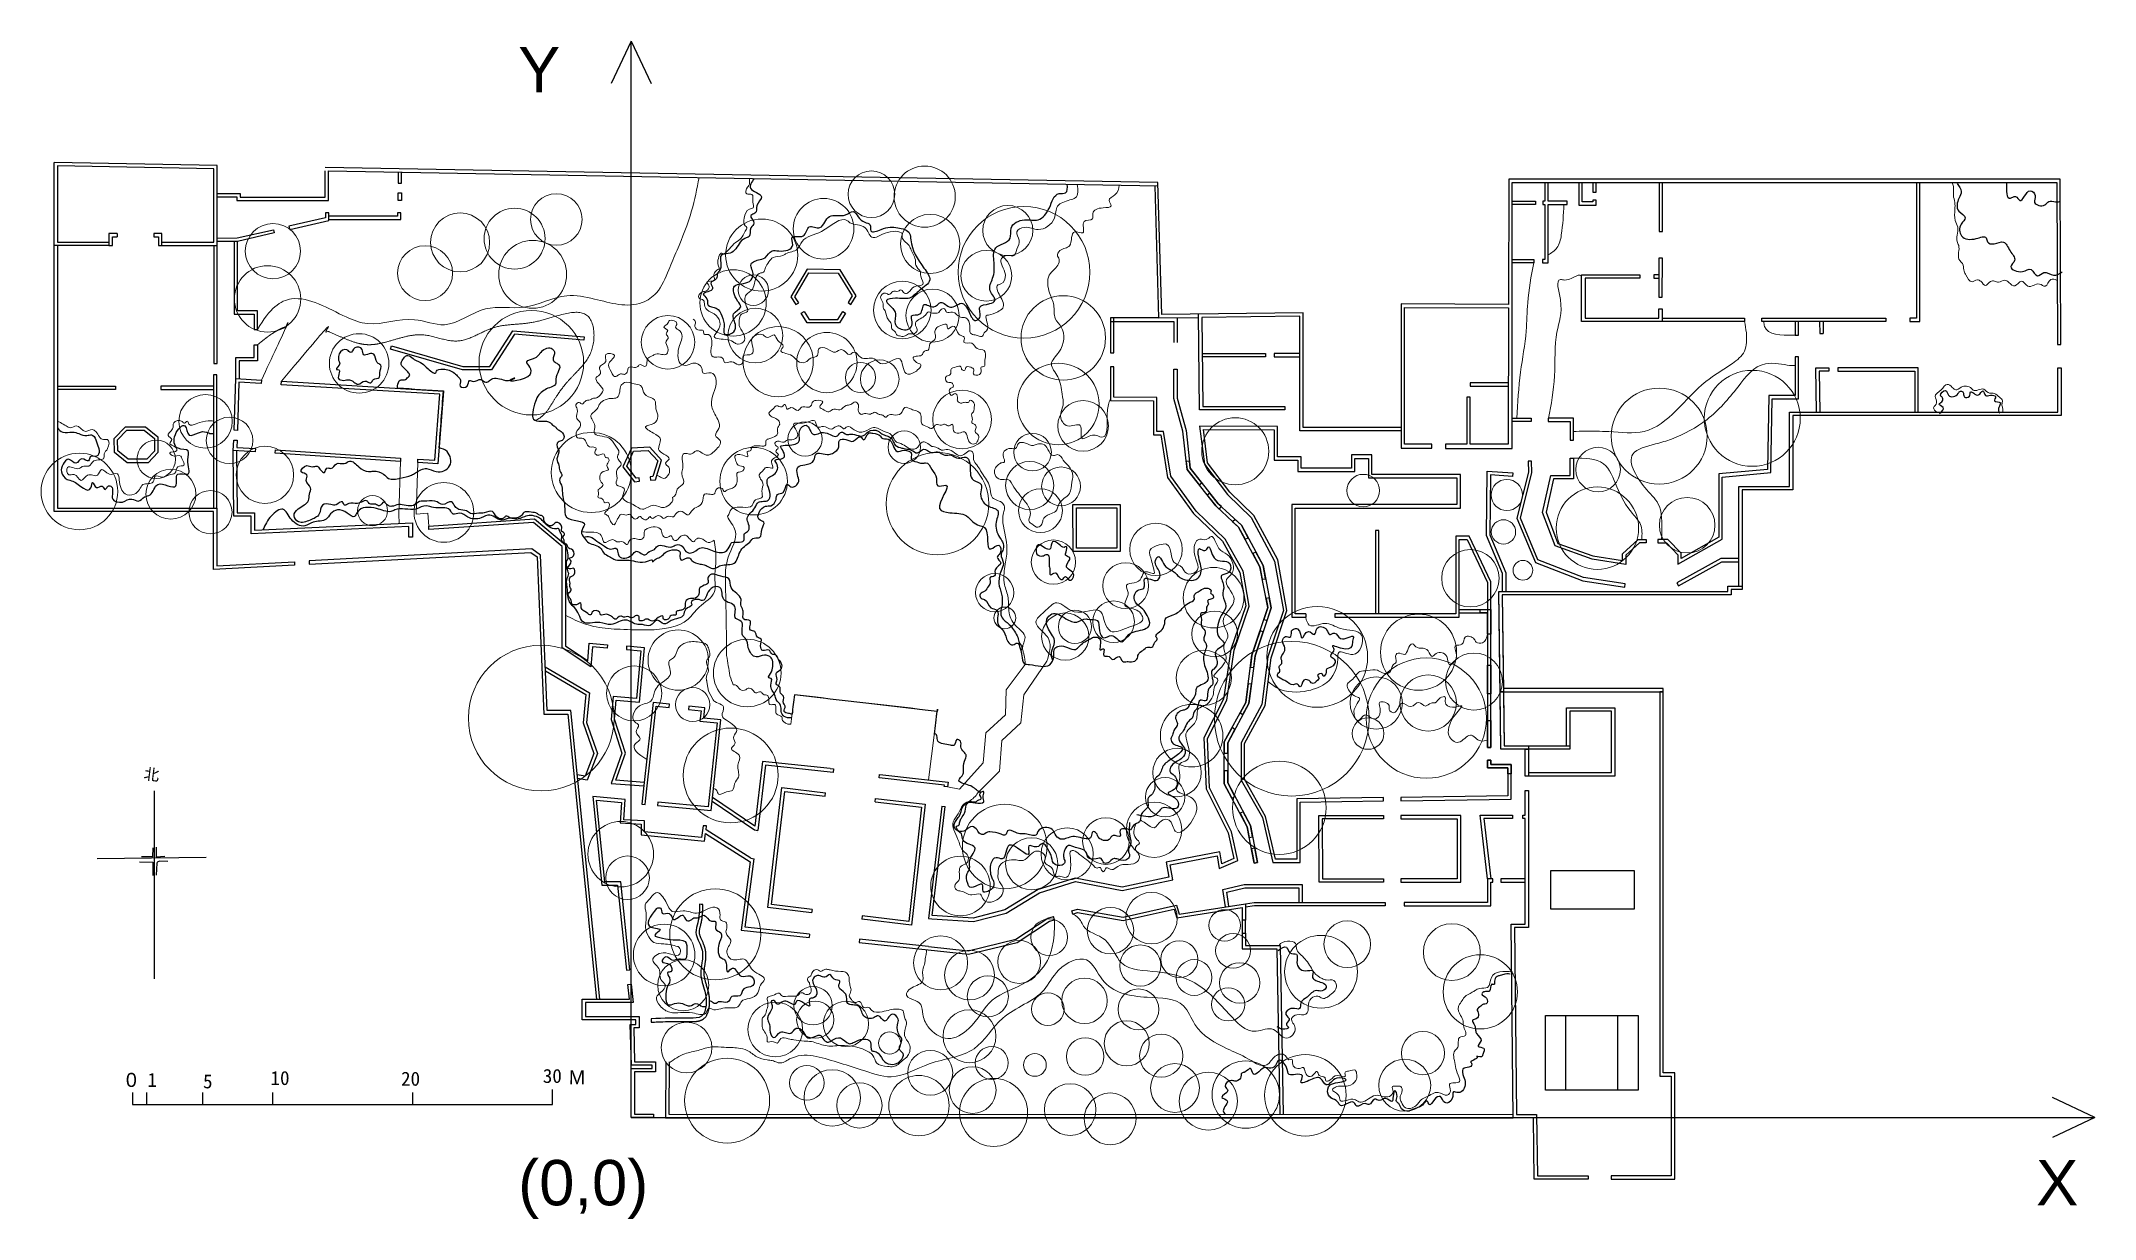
# Model space of a CAD drawing. Header units: millimetres. Extents: x -281379 to -134593, y -21540 to 62692.
import ezdxf

# ---------------------------------------------------------------- set-up
doc = ezdxf.new("R2010")
doc.units = ezdxf.units.MM
for name, color, linetype in [('archi 1', 7, 'Continuous'), ('rock', 7, 'Continuous'), ('water', 130, 'Continuous'), ('坐标系', 7, 'Continuous'), ('比例尺、指北针', 7, 'Continuous')]:
    doc.layers.add(name, color=color, linetype=linetype)
doc.layers.add('plant', color=90, linetype='Continuous', lineweight=0)
doc.layers.add('road', color=50, linetype='Continuous', lineweight=0)
doc.styles.get("Standard").update_dxf_attribs({"font": 'arial.ttf'})

msp = doc.modelspace()

# ---------------------------------------------------------------- texts
at = {"layer": '坐标系', "lineweight": 53}
for s, height, p in [('Y', 3240, (-247286, 59037)), ('(0,0)', 3240.5, (-247286, -20565)), ('X', 3240, (-138799, -20565))]:
    msp.add_text(s, height=height, dxfattribs=at).set_placement(p)
at = {"layer": '比例尺、指北针', "lineweight": 53}
msp.add_text('北', height=814, rotation=352.73805, dxfattribs=at).set_placement((-274083, 9916))
at = {"layer": '比例尺、指北针', "attachment_point": 1, "rotation": 359.97666}
for s, insert, char_height, width in [('{\\fSimSun|b0|i0|c134|p2;0}', (-275792, -10647), 2.5, 1604.69), ('{\\fArial|b0|i0|c0|p32;0 }', (-275314, -11097), 1000, 1540.72), ('{\\fSimSun|b0|i0|c134|p2;1}', (-273773, -11098), 1000, 1239.27), ('{\\fSimSun|b0|i0|c134|p2;5}', (-269804, -11200), 1000, 2093.37), ('{\\fSimSun|b0|i0|c134|p2;10}', (-264981, -10960), 1000, 2571.64), ('{\\fSimSun|b0|i0|c134|p2;20 }', (-255652, -11013), 1000, 2609.2), ('{\\fSimSun|b0|i0|c134|p2;30 }', (-245521, -10812), 1000, 2192.72), ('{\\fArial|b0|i0|c0|p32;M\\fSimSun|b0|i0|c134|p2;}', (-243656, -10913), 1000, 2394.35)]:
    msp.add_mtext(s, dxfattribs=dict(at, insert=insert, char_height=char_height, width=width))

# ---------------------------------------------------------------- linework, layer by layer
at = {"layer": 'archi 1'}
for points in [[(-280455, 53771), (-280450, 53771)], [(-280210, 48078), (-280210, 29280), (-268821, 29280), (-268821, 25161), (-263271, 25459), (-263266, 25219), (-269061, 24907), (-269061, 29040), (-280450, 29040), (-280450, 54011)], [(-268789, 53800), (-280450, 54011)], [(-280210, 54011), (-280210, 54007)], [(-272738, 48318), (-269029, 48318), (-269029, 53565), (-280210, 53767), (-280210, 48318), (-276525, 48318)], [(-269029, 48078), (-269029, 39629), (-268789, 39629), (-268789, 53560), (-268789, 53800)], [(-268789, 51793), (-267152, 51793), (-267152, 51534), (-261066, 51534), (-261066, 53421)], [(-268789, 51553), (-267392, 51553), (-267392, 51294), (-260826, 51294), (-260826, 53416), (-201549, 52346)], [(-184172, 35051), (-184172, 34811), (-184172, 33571), (-181977, 33568), (-181977, 33858), (-183932, 33858), (-183932, 34811), (-183932, 43650), (-176504, 43616), (-176517, 33858), (-179250, 33858), (-179250, 37235), (-179490, 37235), (-179490, 33858), (-181014, 33858), (-181014, 33567), (-176236, 33560), (-176236, 43614), (-176236, 52587), (-137309, 52587), (-137259, 40999), (-137019, 40999), (-137070, 52827), (-176476, 52827), (-176504, 43856), (-184172, 43891), (-184172, 35051), (-191171, 35051), (-191171, 43253), (-201279, 43131), (-201556, 52586), (-261066, 53661)], [(-255857, 53327), (-255857, 52523), (-255617, 52523), (-255617, 53322)], [(-201789, 52350), (-201512, 42888), (-198659, 42923)], [(-173915, 52587), (-173915, 51241), (-174059, 51241), (-174059, 51001), (-173915, 51001), (-173915, 47083), (-174063, 47083), (-174063, 46843), (-173675, 46843), (-173675, 51001), (-173149, 51001), (-172316, 51001), (-172316, 51241), (-173149, 51241), (-173675, 51241), (-173675, 52587)], [(-171478, 52587), (-171478, 50947), (-170230, 50947), (-170230, 51316), (-170470, 51316), (-170470, 51187), (-171238, 51187), (-171238, 52587)], [(-170470, 52587), (-170470, 51887), (-170230, 51887), (-170230, 52587)], [(-165739, 52587), (-165745, 49072), (-165505, 49072), (-165499, 52587)], [(-147344, 52587), (-147344, 42886), (-147824, 42886), (-147824, 42646), (-147104, 42646), (-147104, 52587)], [(-260817, 49925), (-255656, 49925), (-255656, 50399), (-255896, 50399), (-255896, 50165), (-260817, 50165)], [(-176236, 51241), (-174569, 51241), (-174569, 51001), (-176236, 51001)], [(-275933, 48930), (-276525, 48930), (-276525, 48078), (-276285, 48078), (-276285, 48690), (-275933, 48690)], [(-275933, 48930), (-275933, 48690)], [(-273325, 48690), (-272978, 48690), (-272978, 48078), (-272738, 48078), (-272738, 48930), (-273325, 48930)], [(-273325, 48930), (-273325, 48690)], [(-268789, 48599), (-267358, 48609), (-264778, 49202), (-264716, 48971), (-267330, 48369), (-268789, 48359)], [(-276525, 48078), (-280210, 48078), (-280450, 48078)], [(-272738, 48078), (-268789, 48078)], [(-267570, 48369), (-267570, 43160), (-266142, 43160), (-266142, 42066), (-265902, 42066), (-265902, 43400), (-267330, 43400), (-267330, 48369)], [(-176236, 47083), (-174698, 47083), (-174698, 46843), (-176236, 46843)], [(-165751, 45985), (-166114, 45985), (-166114, 45745), (-165751, 45745)], [(-201512, 42888), (-204954, 42888), (-204954, 40397), (-204714, 40397), (-204714, 42888)], [(-204954, 42648), (-200431, 42648), (-200431, 41134)], [(-200191, 42904), (-200191, 41134)], [(-184172, 34811), (-191411, 34811), (-191411, 43010), (-198419, 42925), (-198351, 36551), (-192488, 36551), (-192488, 36311), (-198589, 36311), (-198661, 43163)], [(-165517, 42886), (-159629, 42886), (-159629, 42646), (-165517, 42646)], [(-156011, 42646), (-156024, 41658), (-155784, 41658)], [(-155784, 41655), (-155771, 42643)], [(-154266, 42646), (-154257, 41786), (-154017, 41786)], [(-154026, 42649), (-154017, 41789)], [(-267468, 38556), (-267468, 40067), (-266142, 40067), (-266142, 40975), (-265902, 40975), (-265902, 39827), (-267228, 39827), (-267228, 38556)], [(-198392, 40344), (-193880, 40344), (-193880, 40104), (-198389, 40104)], [(-191411, 40344), (-193257, 40344), (-193257, 40104), (-191411, 40104)], [(-268821, 29280), (-268821, 38814), (-269061, 38814), (-269061, 38010), (-272817, 38010), (-272817, 37770), (-269062, 37770), (-269062, 29280)], [(-255330, 37586), (-264223, 38120), (-264202, 38360), (-255312, 37825), (-252622, 37663), (-253017, 32458), (-254458, 32552), (-254443, 32791), (-253238, 32713), (-252880, 37438), (-255327, 37585)], [(-216997, 7973), (-217960, -43), (-217722, -71), (-214740, -276), (-212402, 338), (-210023, 1789), (-207453, 2585), (-204111, 1950), (-200490, 2715), (-200685, 3774), (-197332, 4432), (-197192, 3527), (-195858, 4083), (-196303, 6148), (-197882, 9287), (-198027, 12822), (-196637, 15560), (-196109, 19129), (-195029, 22274), (-195474, 24778), (-196753, 27077), (-198831, 29064), (-200637, 31570), (-201153, 34765), (-201628, 34765), (-201628, 36587), (-201628, 37207), (-204714, 37222), (-204714, 39405), (-204954, 39405), (-204954, 36983), (-201868, 36968), (-201868, 36587), (-201868, 34525), (-201357, 34525), (-200865, 31475), (-199013, 28906), (-196945, 26929), (-195703, 24696), (-195277, 22293), (-196343, 19186), (-196869, 15634), (-198270, 12874), (-198120, 9225), (-196531, 6068), (-196135, 4228), (-197002, 3866), (-197134, 4715), (-200964, 3964), (-200768, 2902), (-204114, 2195), (-207467, 2832), (-210122, 2010), (-212497, 562), (-214762, -34), (-217693, 167), (-216759, 7945)], [(-176517, 38249), (-179242, 38249), (-179242, 38009), (-176517, 38009)], [(-175066, 12299), (-172352, 12299), (-172352, 15012), (-168894, 15012), (-168894, 10135), (-175306, 10135), (-175306, 12059), (-177046, 12059), (-177195, 23335), (-160821, 23332), (-160821, 23720), (-160039, 23707), (-160039, 30837), (-156422, 30837), (-156422, 36145), (-137238, 36145), (-137251, 39319), (-137011, 39319), (-136997, 35905), (-156182, 35905), (-156182, 30597), (-159799, 30597), (-159799, 23463), (-160581, 23476), (-160581, 23092), (-176952, 23095), (-176810, 12299), (-175066, 12299), (-175066, 10375), (-169134, 10375), (-169134, 14772), (-172112, 14772), (-172112, 12059), (-175066, 12059), (-175066, 10375), (-175066, 10135), (-175306, 10135), (-175306, 12059), (-175066, 12059)], [(-154497, 36145), (-154534, 39324), (-153610, 39324), (-153610, 39084), (-154292, 39084), (-154257, 36145)], [(-147215, 36145), (-147215, 39324), (-152960, 39324), (-152963, 39084), (-147455, 39084), (-147455, 36145)], [(-280210, 38010), (-276061, 38010), (-276061, 37770), (-280210, 37770)], [(-269061, 38010), (-269062, 37770)], [(-176236, 35720), (-174889, 35724), (-174887, 35484), (-176236, 35480)], [(-275357, 35098), (-273926, 35105), (-273029, 34383), (-273029, 33270), (-273717, 32541), (-275229, 32541), (-276133, 33276), (-276147, 34268), (-275357, 35098)], [(-191000, 21731), (-191751, 21731), (-191751, 29299), (-179945, 29299), (-179945, 31708), (-186265, 31708), (-186265, 33091), (-187722, 33091), (-187722, 32161), (-191325, 32161), (-191325, 32971), (-193012, 32971), (-193012, 34646), (-193012, 35130), (-198584, 35147), (-198235, 32428), (-196596, 30266), (-194891, 28625), (-193219, 25509), (-192596, 21982), (-193700, 18646), (-194126, 15257), (-195601, 12516), (-195601, 9847), (-194093, 7157), (-193339, 3947), (-191384, 3947), (-191384, 8271), (-185441, 8353), (-185441, 8593), (-191624, 8508), (-191624, 4187), (-193149, 4187), (-193867, 7245), (-195361, 9910), (-195361, 12455), (-193894, 15183), (-193464, 18592), (-192349, 21964), (-192989, 25588), (-194698, 28772), (-196416, 30426), (-198005, 32522), (-198311, 34907), (-193252, 34891), (-193252, 34646), (-193252, 32731), (-191565, 32731), (-191565, 31921), (-187482, 31921), (-187482, 32851), (-186505, 32851), (-186505, 31468), (-180185, 31468), (-180185, 29539), (-191991, 29539), (-191991, 21491), (-191000, 21491)], [(-267403, 33393), (-267357, 28960), (-266130, 28960), (-266130, 27714), (-254844, 28240), (-254844, 27933), (-254844, 27693), (-254844, 27221), (-255084, 27221), (-255084, 27989), (-266370, 27462), (-266370, 28720), (-267595, 28720), (-267643, 33409)], [(-199250, 32142), (-199303, 32643), (-199541, 32615), (-199481, 32047), (-198617, 30953), (-198423, 31093), (-199250, 32142)], [(-176925, 23335), (-176926, 24611), (-178071, 27345), (-178024, 31942), (-176198, 31804), (-176216, 31565), (-177786, 31684), (-177830, 27392), (-176686, 24659), (-176685, 23335)], [(-207630, 29549), (-204248, 29549), (-204248, 26178), (-207620, 26178), (-207630, 29549)], [(-197251, 29608), (-197839, 30353), (-198037, 30217), (-197428, 29444), (-197187, 29221), (-197025, 29399), (-197251, 29608)], [(-195596, 28073), (-196031, 28476), (-196219, 28323), (-195789, 27924), (-195328, 27066), (-195115, 27175), (-195596, 28073)], [(-188926, 21491), (-180021, 21491), (-180021, 22125), (-180021, 27053), (-179460, 27053), (-177997, 23964), (-177997, 12165), (-177757, 12165), (-177997, 12165), (-177997, 14100), (-177757, 14100), (-177757, 12165), (-177757, 24017), (-179308, 27293), (-180261, 27293), (-180261, 22125), (-180261, 21731), (-188926, 21731)], [(-185766, 21731), (-185766, 27702), (-186006, 27702), (-186006, 21731)], [(-241442, -5825), (-243526, 14809), (-245210, 14809), (-245686, 25931), (-246304, 26373), (-262224, 25516), (-262222, 25276), (-246375, 26129), (-245920, 25804), (-245440, 14569), (-243743, 14569), (-241685, -5825)], [(-194047, 25187), (-194558, 26138), (-194776, 26037), (-194276, 25105), (-194101, 24200), (-193864, 24240), (-194047, 25187)], [(-160039, 25685), (-161325, 25696), (-164471, 23944), (-164355, 23734), (-161263, 25456), (-160039, 25445)], [(-193460, 22159), (-193599, 22873), (-193835, 22831), (-193708, 22175), (-193989, 21333), (-193761, 21258), (-193460, 22159)], [(-180021, 22048), (-177997, 22048), (-177757, 22048), (-177757, 20269), (-177997, 20269), (-177997, 21808), (-178538, 21808), (-178538, 22048), (-177997, 22048)], [(-191000, 21731), (-191000, 21491)], [(-188926, 21731), (-188926, 21491)], [(-180021, 21808), (-177997, 21808)], [(-238279, 9669), (-240309, 9826), (-239616, 11776), (-240402, 14196), (-240267, 15567), (-238610, 15406), (-238245, 19303), (-239531, 19410), (-239544, 19170), (-238507, 19084), (-238827, 15668), (-240483, 15829), (-240646, 14170), (-239869, 11779), (-240640, 9611), (-238306, 9430)], [(-194603, 18732), (-194032, 20445), (-194260, 20521), (-194838, 18786), (-194952, 17928), (-194714, 17897), (-194603, 18732)], [(-245344, 17946), (-242195, 16084), (-242395, 13970), (-241620, 11738), (-242345, 9848), (-243037, 9967)], [(-245332, 17660), (-242448, 15955), (-242639, 13941), (-241876, 11742), (-242499, 10118), (-243062, 10215)], [(-177757, 14565), (-177757, 16016), (-177997, 16016), (-177997, 18064), (-177757, 18057), (-177757, 16016)], [(-195055, 15328), (-194873, 16703), (-195111, 16730), (-195287, 15403), (-195693, 14652), (-195484, 14534), (-195055, 15328)], [(-176864, 16404), (-176860, 16164), (-165700, 16164), (-165460, 16156), (-165460, 16404), (-176864, 16404)], [(-164867, -18459), (-169178, -18459), (-169178, -18699), (-164627, -18699), (-164627, -11091), (-165460, -11091), (-165460, 16156), (-165700, 16164), (-165700, -11331), (-164867, -11331), (-164867, -18459)], [(-196574, 12517), (-196058, 13472), (-196258, 13606), (-196814, 12577), (-196814, 11763), (-196574, 11763), (-196574, 12517)], [(-224995, 10661), (-229815, 11182), (-230359, 6542), (-233386, 8600)], [(-224995, 10661), (-224756, 10637), (-224780, 10396), (-229604, 10918), (-230152, 6248)], [(-196574, 9641), (-196574, 10496), (-196814, 10496), (-196814, 9581), (-196268, 8555), (-196062, 8678), (-196574, 9641)], [(-226308, 343), (-229439, 728), (-228429, 9303)], [(-226278, 581), (-229172, 937), (-228218, 9037), (-225338, 8703)], [(-228429, 9303), (-225310, 8941)], [(-225338, 8703), (-225310, 8941)], [(-216828, 9382), (-216815, 9483), (-221492, 10007), (-221460, 10247), (-221222, 10219), (-216548, 9695), (-216589, 9353)], [(-216589, 9353), (-216828, 9382)], [(-230661, 4253), (-233854, 6286), (-233818, 6581), (-234058, 6581), (-234175, 5735), (-238243, 6143), (-238243, 6921), (-239730, 7012), (-239635, 8464), (-241956, 8675), (-241305, 2323), (-240172, 2323), (-239544, -3750), (-239305, -3731), (-239956, 2563), (-241088, 2563), (-241688, 8410), (-239890, 8246), (-239985, 6787), (-238483, 6695), (-238483, 5926), (-233969, 5473), (-233892, 6026), (-230696, 3991)], [(-233415, 8329), (-230395, 6276)], [(-221733, 8527), (-218195, 8117), (-219161, -535), (-222732, -96)], [(-221760, 8289), (-218460, 7906), (-219373, -267), (-222703, 142)], [(-221760, 8289), (-221733, 8527)], [(-216997, 7973), (-216759, 7945)], [(-194949, 6586), (-195472, 7568), (-195691, 7468), (-195178, 6505), (-195032, 5749), (-194797, 5797), (-194949, 6586)], [(-230395, 6276), (-230152, 6248)], [(-178014, 2787), (-178534, 7335), (-176209, 7335), (-176209, 7095), (-178265, 7095), (-177772, 2787)], [(-194438, 3940), (-194636, 4964), (-194872, 4921), (-194673, 3894), (-194438, 3940)], [(-230696, 3991), (-231339, -893), (-226492, -1403)], [(-226466, -1165), (-231069, -680), (-230419, 4221)], [(-230661, 4253), (-230419, 4221)], [(-173488, 3371), (-167518, 3371), (-167518, 608), (-173485, 608), (-173488, 3371)], [(-196724, 782), (-196909, 2010), (-195388, 2387), (-191255, 2387), (-191255, 1101)], [(-196487, 819), (-196639, 1829), (-195359, 2147), (-191495, 2147), (-191495, 1101)], [(-175306, 2787), (-177052, 2787), (-177052, 2547), (-175306, 2547)], [(-226278, 581), (-226308, 343)], [(-222703, 142), (-222732, -96)], [(-217964, -2059), (-215112, -2359), (-211718, -1543), (-209417, -38), (-209020, 86)], [(-208949, -144), (-209020, 86)], [(-207713, 493), (-207317, 616), (-204041, 48), (-200233, 891), (-200034, 265), (-195302, 1005), (-195302, -183)], [(-207642, 263), (-207713, 493)], [(-207642, 263), (-207301, 369), (-204035, -196), (-200395, 609), (-200201, -4), (-195542, 724), (-195542, -183)], [(-195302, 1005), (-194686, 1101), (-185330, 1101), (-185330, 861), (-194667, 861), (-195303, 762)], [(-226466, -1165), (-226492, -1403)], [(-222910, -1780), (-217990, -2298), (-215096, -2602), (-211622, -1766), (-209313, -257), (-208949, -144)], [(-195542, -1114), (-195542, -2215), (-193063, -2215), (-192844, -14062)], [(-195302, -1114), (-195302, -1975), (-192827, -1975), (-192604, -14062)], [(-222885, -1542), (-222910, -1780)], [(-217961, -2060), (-218200, -2035), (-222885, -1542)], [(-173864, -6985), (-167225, -6985), (-167225, -12339), (-173861, -12339), (-173864, -6985)], [(-172424, -6985), (-172424, -12339)], [(-168715, -6985), (-168715, -12339)], [(-236725, -10297), (-236746, -14298), (-176174, -14303)], [(-236485, -10298), (-236505, -14058), (-176174, -14063)], [(-169178, -18459), (-169178, -18699)]]:
    msp.add_lwpolyline(points, dxfattribs=at)
for points in [[(-255617, 51847), (-255617, 51279), (-255857, 51279), (-255857, 51847)], [(-263669, 49458), (-263602, 49227), (-260817, 49868), (-260817, 50402), (-261057, 50402), (-261057, 50059)], [(-165754, 44375), (-165514, 44375), (-165509, 47168), (-165749, 47168)], [(-223496, 43865), (-223124, 44468), (-224269, 46329), (-226638, 46368), (-227792, 44398), (-227442, 43846), (-227233, 43965), (-227511, 44403), (-226501, 46126), (-224404, 46091), (-223406, 44468), (-223702, 43988)], [(-167114, 45745), (-171035, 45745), (-171035, 42874), (-165756, 42886), (-165755, 43540), (-165515, 43540), (-165517, 42646), (-171275, 42634), (-171275, 45985), (-167114, 45985)], [(-227060, 43244), (-226852, 43364), (-226486, 42788), (-224442, 42788), (-224087, 43363), (-223883, 43238), (-224308, 42548), (-226618, 42548)], [(-149527, 42646), (-158392, 42646), (-158392, 42886), (-149527, 42886)], [(-242576, 41537), (-242597, 41297), (-247540, 41724), (-249186, 39180), (-251261, 39180), (-256408, 40661), (-256341, 40891), (-251228, 39420), (-249316, 39420), (-247664, 41975)], [(-165833, 26803), (-165210, 26803), (-164405, 25963), (-164405, 25275), (-161229, 27063), (-161229, 31516), (-157760, 31844), (-157668, 37105), (-155784, 37105), (-155784, 40116), (-156024, 40116), (-156024, 37345), (-157904, 37345), (-157996, 32063), (-161469, 31734), (-161469, 27204), (-164165, 25686), (-164165, 26059), (-165108, 27043), (-165833, 27043)], [(-267468, 38556), (-265634, 38446), (-265655, 38206), (-267235, 38302), (-267335, 34853), (-267575, 34860)], [(-194438, 3940), (-194673, 3894), (-195178, 6505), (-196814, 9581), (-196814, 12577), (-195287, 15403), (-194838, 18786), (-193708, 22175), (-194276, 25105), (-195789, 27924), (-197428, 29444), (-199481, 32047), (-199771, 34795), (-200431, 37128), (-200431, 39228), (-200191, 39228), (-200191, 37161), (-199535, 34840), (-199250, 32142), (-197251, 29608), (-195596, 28073), (-194047, 25187), (-193460, 22159), (-194603, 18732), (-195055, 15328), (-196574, 12517), (-196574, 9641), (-194949, 6586)], [(-171854, 34147), (-171854, 35734), (-173668, 35728), (-173661, 35488), (-172094, 35493), (-172094, 34154)], [(-275254, 34859), (-274010, 34865), (-273269, 34268), (-273269, 33365), (-273821, 32781), (-275144, 32781), (-275895, 33392), (-275906, 34173)], [(-267355, 34141), (-267388, 33632), (-266065, 33546), (-266086, 33307), (-267643, 33409), (-267595, 34152)], [(-264653, 33214), (-264632, 33453), (-255685, 32872), (-255703, 32633)], [(-237815, 31292), (-237476, 31325), (-237027, 32722), (-237881, 33652), (-239190, 33588), (-239791, 32248), (-238956, 31180), (-238600, 31215), (-238623, 31454), (-238848, 31432), (-239512, 32282), (-239031, 33356), (-237981, 33406), (-237298, 32663), (-237656, 31549), (-237838, 31531)], [(-168166, 23881), (-171141, 24323), (-174401, 25589), (-175645, 28583), (-174841, 31837), (-174860, 32659), (-175099, 32654), (-175081, 31863), (-175897, 28564), (-174583, 25403), (-171203, 24090), (-168201, 23644)], [(-166660, 27043), (-166660, 26803), (-167141, 26803), (-168121, 25916), (-168121, 25262), (-170534, 25636), (-173165, 26585), (-174071, 28973), (-173480, 31634), (-172094, 31634), (-172094, 32860), (-171854, 32855), (-171854, 31394), (-173287, 31394), (-173822, 28991), (-172980, 26773), (-170475, 25869), (-168361, 25542), (-168361, 26022), (-167233, 27043)], [(-253668, 27771), (-253673, 28012), (-246113, 28518), (-243906, 26665), (-243906, 19441), (-242295, 18375), (-242197, 19633), (-240901, 19525), (-240917, 19285), (-241976, 19374), (-242087, 17950), (-244146, 19312), (-244146, 26553), (-246193, 28273)], [(-207390, 29309), (-204488, 29309), (-204488, 26418), (-207381, 26418)], [(-176860, 16164), (-176810, 12299), (-172352, 12299), (-172112, 12292), (-172112, 12059), (-175306, 12059), (-177046, 12059), (-177100, 16164), (-176860, 16164), (-177100, 16164), (-177195, 23335), (-160821, 23332), (-160821, 23720), (-160039, 23707), (-159799, 23703), (-159799, 23463), (-160581, 23476), (-160581, 23092), (-176952, 23095)], [(-236494, 15033), (-236473, 15272), (-237629, 15392), (-238279, 9669), (-238455, 8125), (-238216, 8104), (-238188, 8342), (-238041, 9642), (-237417, 15129)], [(-237317, 8022), (-233485, 7676), (-232790, 14145), (-234023, 14274), (-233947, 15012), (-235076, 15128), (-235099, 14889), (-234210, 14797), (-234287, 14060), (-233054, 13932), (-233698, 7936), (-237300, 8262)], [(-177997, 11264), (-177997, 10718), (-176555, 10718), (-176555, 8716), (-184199, 8610), (-184199, 8370), (-176315, 8479), (-176315, 10958), (-177757, 10958), (-177757, 11264), (-177997, 11264), (-177757, 11264), (-177757, 10958), (-176315, 10958), (-176315, 10958), (-176315, 10299), (-176555, 10299), (-176555, 10718), (-177997, 10718)], [(-175473, 7095), (-175473, 7335), (-175306, 7335), (-175306, 9102), (-175066, 9102), (-175066, -692), (-176069, -692), (-175937, -14063), (-174492, -14063), (-174443, -18459), (-170810, -18459), (-170810, -18699), (-174680, -18699), (-174729, -14303), (-176174, -14303), (-176311, -452), (-175306, -452), (-175306, 7095)], [(-230167, 6121), (-230167, 6121)], [(-185439, 7307), (-185439, 7067), (-189810, 7067), (-189798, 2778), (-185439, 2778), (-185439, 2538), (-190037, 2538), (-190050, 7307)], [(-184200, 2538), (-179921, 2538), (-179921, 7307), (-184200, 7307), (-184200, 7067), (-180161, 7067), (-180161, 2778), (-184200, 2778)], [(-177626, 2787), (-178014, 2787), (-178014, 1101), (-183963, 1101), (-183963, 861), (-177774, 861), (-177774, 2547), (-177626, 2547)], [(-195302, -183), (-195542, -183), (-195542, -1114), (-195302, -1114)], [(-237612, -14040), (-237612, -14280), (-239197, -14280), (-239197, -10777), (-237709, -10777), (-237709, -10537), (-239190, -10537), (-239269, -7637), (-238866, -7637), (-238866, -7307), (-242714, -7307), (-242714, -5825), (-239329, -5825), (-239439, -4770), (-239199, -4752), (-239063, -6065), (-242474, -6065), (-242474, -7067), (-238626, -7067), (-238626, -7877), (-239022, -7877), (-238957, -10297), (-237469, -10297), (-237469, -11017), (-238957, -11017), (-238957, -14040)]]:
    msp.add_lwpolyline(points, close=True, dxfattribs=at)
msp.add_open_spline([(-237777, -7230), (-236894, -7194), (-235748, -7147), (-234058, -7203), (-233780, -6171), (-233921, -5162), (-234325, -4162), (-234116, -3133), (-234046, -2106), (-234720, -1224), (-234345, -154), (-234327, 518), (-234315, 960), (-234236, 958), (-234156, 956), (-234076, 954), (-234078, 868), (-234080, 780), (-234086, 605), (-234090, 516), (-234100, 338), (-234107, 249), (-234125, 68), (-234136, -23), (-234165, -206), (-234182, -298), (-234206, -399), (-234208, -407), (-234211, -420), (-234212, -425), (-234214, -434), (-234215, -438), (-234218, -452), (-234221, -461), (-234228, -488), (-234232, -506), (-234245, -554), (-234253, -584), (-234268, -642), (-234275, -670), (-234289, -725), (-234296, -753), (-234308, -805), (-234313, -831), (-234322, -881), (-234325, -905), (-234330, -946), (-234332, -964), (-234333, -999), (-234334, -1015), (-234333, -1037), (-234333, -1041), (-234333, -1051), (-234332, -1056), (-234331, -1071), (-234331, -1081), (-234327, -1108), (-234325, -1126), (-234318, -1163), (-234314, -1181), (-234304, -1219), (-234299, -1238), (-234287, -1277), (-234280, -1297), (-234266, -1337), (-234258, -1358), (-234242, -1399), (-234233, -1420), (-234211, -1471), (-234197, -1502), (-234169, -1563), (-234155, -1595), (-234125, -1658), (-234110, -1691), (-234079, -1757), (-234064, -1791), (-234034, -1860), (-234019, -1895), (-233991, -1966), (-233977, -2003), (-233961, -2051), (-233958, -2062), (-233951, -2081), (-233949, -2090), (-233945, -2103), (-233943, -2108), (-233941, -2116), (-233940, -2120), (-233938, -2127), (-233937, -2131), (-233934, -2142), (-233932, -2150), (-233926, -2172), (-233922, -2186), (-233912, -2231), (-233905, -2260), (-233891, -2339), (-233884, -2388), (-233873, -2486), (-233869, -2535), (-233865, -2632), (-233864, -2680), (-233866, -2776), (-233867, -2824), (-233873, -2919), (-233877, -2966), (-233886, -3059), (-233891, -3106), (-233900, -3176), (-233904, -3201), (-233908, -3234), (-233910, -3243), (-233912, -3261), (-233914, -3271), (-233917, -3290), (-233918, -3300), (-233922, -3329), (-233925, -3349), (-233934, -3406), (-233940, -3444), (-233952, -3519), (-233957, -3556), (-233968, -3628), (-233972, -3664), (-233980, -3734), (-233984, -3768), (-233989, -3836), (-233991, -3870), (-233992, -3912), (-233992, -3921), (-233992, -3937), (-233992, -3944), (-233992, -3956), (-233992, -3961), (-233992, -3971), (-233992, -3976), (-233992, -3986), (-233992, -3991), (-233991, -4007), (-233991, -4017), (-233989, -4047), (-233988, -4068), (-233982, -4128), (-233977, -4168), (-233965, -4249), (-233957, -4290), (-233940, -4373), (-233931, -4415), (-233910, -4499), (-233899, -4542), (-233875, -4628), (-233863, -4671), (-233837, -4759), (-233824, -4803), (-233798, -4892), (-233785, -4937), (-233758, -5027), (-233745, -5073), (-233727, -5140), (-233721, -5162), (-233713, -5196), (-233710, -5208), (-233704, -5231), (-233701, -5243), (-233692, -5279), (-233687, -5303), (-233670, -5374), (-233661, -5422), (-233643, -5519), (-233635, -5568), (-233621, -5667), (-233616, -5716), (-233607, -5817), (-233604, -5868), (-233600, -5971), (-233600, -6023), (-233603, -6128), (-233606, -6182), (-233611, -6246), (-233612, -6257), (-233614, -6277), (-233615, -6285), (-233617, -6303), (-233618, -6311), (-233621, -6338), (-233623, -6355), (-233630, -6408), (-233636, -6444), (-233649, -6515), (-233656, -6551), (-233673, -6623), (-233683, -6658), (-233705, -6729), (-233716, -6764), (-233741, -6828), (-233753, -6856), (-233779, -6912), (-233793, -6939), (-233823, -6993), (-233840, -7020), (-233871, -7066), (-233886, -7085), (-233917, -7123), (-233934, -7141), (-233969, -7177), (-233987, -7194), (-234014, -7217), (-234022, -7223), (-234034, -7231), (-234037, -7234), (-234043, -7238), (-234046, -7240), (-234055, -7247), (-234061, -7251), (-234080, -7264), (-234092, -7272), (-234124, -7290), (-234143, -7300), (-234181, -7319), (-234201, -7328), (-234240, -7343), (-234260, -7350), (-234299, -7363), (-234319, -7368), (-234359, -7379), (-234378, -7383), (-234418, -7391), (-234438, -7394), (-234487, -7402), (-234516, -7406), (-234573, -7411), (-234602, -7413), (-234660, -7417), (-234688, -7418), (-234745, -7419), (-234773, -7419), (-234829, -7419), (-234857, -7419), (-234911, -7418), (-234938, -7418), (-234973, -7417), (-234980, -7417), (-234992, -7417), (-234997, -7417), (-235010, -7416), (-235018, -7416), (-235036, -7416), (-235044, -7416), (-235070, -7415), (-235087, -7415), (-235139, -7414), (-235173, -7414), (-235275, -7413), (-235342, -7412), (-235542, -7411), (-235674, -7411), (-236064, -7414), (-236317, -7419), (-236814, -7433), (-237059, -7441), (-237458, -7457), (-237613, -7463), (-237768, -7469), (-237771, -7390), (-237774, -7310), (-237777, -7230)], degree=3, knots=[0, 0, 0, 0, 2781.0817846, 3610.6215964, 4462.9770097, 5459.2522246, 6774.2094824, 7536.1238141, 8573.9315371, 9778.8265835, 10472.4976337, 11804.0900465, 11804.0900465, 11804.0900465, 11805.0900465, 11805.0900465, 11805.0900465, 12065.6248538, 12065.6248538, 12326.1596612, 12326.1596612, 12586.6944685, 12586.6944685, 12847.2292758, 12847.2292758, 13107.7640831, 13107.7640831, 13131.4487402, 13131.4487402, 13144.4256794, 13144.4256794, 13157.4026186, 13157.4026186, 13183.356497, 13183.356497, 13235.2642538, 13235.2642538, 13324.072343, 13324.072343, 13412.8804321, 13412.8804321, 13501.6885212, 13501.6885212, 13590.4966104, 13590.4966104, 13679.3046995, 13679.3046995, 13749.3519046, 13749.3519046, 13819.3991098, 13819.3991098, 13840.7339456, 13840.7339456, 13862.0687814, 13862.0687814, 13904.738453, 13904.738453, 13978.9678147, 13978.9678147, 14053.1971764, 14053.1971764, 14127.426538, 14127.426538, 14201.6558997, 14201.6558997, 14275.8852614, 14275.8852614, 14350.1146231, 14350.1146231, 14452.8841955, 14452.8841955, 14555.6537678, 14555.6537678, 14658.4233402, 14658.4233402, 14761.1929125, 14761.1929125, 14863.9624849, 14863.9624849, 14966.7320573, 14966.7320573, 14996.5094896, 14996.5094896, 15019.5574802, 15019.5574802, 15032.462347, 15032.462347, 15042.3016626, 15042.3016626, 15052.1409782, 15052.1409782, 15071.8196094, 15071.8196094, 15111.1768718, 15111.1768718, 15189.8913967, 15189.8913967, 15320.7349994, 15320.7349994, 15451.5786021, 15451.5786021, 15582.4222047, 15582.4222047, 15713.2658074, 15713.2658074, 15844.1094101, 15844.1094101, 15974.9530128, 15974.9530128, 16044.7989739, 16044.7989739, 16069.8109237, 16069.8109237, 16098.2483189, 16098.2483189, 16126.6857141, 16126.6857141, 16183.5605045, 16183.5605045, 16297.3100854, 16297.3100854, 16411.0596662, 16411.0596662, 16524.809247, 16524.809247, 16638.5588279, 16638.5588279, 16752.3084087, 16752.3084087, 16784.7302827, 16784.7302827, 16809.230554, 16809.230554, 16826.6160808, 16826.6160808, 16844.5144675, 16844.5144675, 16862.4128541, 16862.4128541, 16898.2096274, 16898.2096274, 16969.8031739, 16969.8031739, 17107.0865908, 17107.0865908, 17244.3700076, 17244.3700076, 17381.6534244, 17381.6534244, 17518.9368413, 17518.9368413, 17656.2202581, 17656.2202581, 17793.5036749, 17793.5036749, 17930.7870918, 17930.7870918, 18068.0705086, 18068.0705086, 18132.8382185, 18132.8382185, 18167.7805419, 18167.7805419, 18202.7228653, 18202.7228653, 18272.6075122, 18272.6075122, 18412.3768059, 18412.3768059, 18552.1460997, 18552.1460997, 18691.9153934, 18691.9153934, 18831.6846872, 18831.6846872, 18971.4539809, 18971.4539809, 19111.2232747, 19111.2232747, 19138.8360905, 19138.8360905, 19161.1294325, 19161.1294325, 19183.4227744, 19183.4227744, 19228.0094582, 19228.0094582, 19317.182826, 19317.182826, 19406.3561937, 19406.3561937, 19495.5295614, 19495.5295614, 19584.7029291, 19584.7029291, 19657.8690638, 19657.8690638, 19731.0351985, 19731.0351985, 19804.2013332, 19804.2013332, 19860.4612032, 19860.4612032, 19916.7210733, 19916.7210733, 19972.9809433, 19972.9809433, 19995.4584027, 19995.4584027, 20003.7537913, 20003.7537913, 20012.04918, 20012.04918, 20028.6399572, 20028.6399572, 20061.8215117, 20061.8215117, 20111.2056096, 20111.2056096, 20160.5897076, 20160.5897076, 20209.9738056, 20209.9738056, 20259.3579035, 20259.3579035, 20308.7420015, 20308.7420015, 20358.1260995, 20358.1260995, 20430.9215885, 20430.9215885, 20503.7170775, 20503.7170775, 20576.5125666, 20576.5125666, 20649.3080556, 20649.3080556, 20722.1035446, 20722.1035446, 20794.8990336, 20794.8990336, 20815.8414555, 20815.8414555, 20827.78512, 20827.78512, 20851.6724488, 20851.6724488, 20875.5597776, 20875.5597776, 20923.3344353, 20923.3344353, 21018.8837506, 21018.8837506, 21209.9823813, 21209.9823813, 21592.1796425, 21592.1796425, 22356.5741651, 22356.5741651, 23120.9686877, 23120.9686877, 23609.180093, 23609.180093, 23609.180093, 23610.180093, 23610.180093, 23610.180093, 23610.180093], dxfattribs=at)
at = {"layer": 'plant'}
for centre, radius in [((-222039, 51734), 1666), ((-218227, 51569), 2188), ((-244555, 49936), 1842), ((-225452, 49266), 2168), ((-251428, 48288), 2109), ((-247539, 48562), 2178), ((-229877, 47389), 2578), ((-217838, 48181), 2116), ((-211132, 46159), 4708), ((-212289, 49144), 1793), ((-264809, 47670), 1974), ((-246244, 46013), 2428), ((-253933, 46095), 1964), ((-213822, 45905), 1814), ((-265193, 44256), 2372), ((-231922, 43965), 2375), ((-230473, 44880), 1087), ((-219831, 43459), 2058), ((-217665, 43059), 1902), ((-208322, 41462), 3019), ((-246339, 39693), 3738), ((-236574, 41152), 1912), ((-230328, 41628), 1958), ((-258648, 39640), 2126), ((-228697, 39760), 2509), ((-225219, 39702), 2155), ((-222816, 38634), 1081), ((-221440, 38517), 1378), ((-208683, 36736), 2917), ((-159083, 35713), 3432), ((-269624, 35495), 1911), ((-215558, 35624), 2098), ((-206906, 35173), 1813), ((-165732, 34445), 3429), ((-267908, 34133), 1662), ((-226780, 34234), 1224), ((-196031, 33356), 2394), ((-273149, 32785), 1376), ((-242051, 31839), 2862), ((-219687, 33652), 1160), ((-210519, 33291), 1344), ((-278640, 30483), 2739), ((-265380, 31666), 2048), ((-230455, 31215), 2414), ((-217313, 29608), 3661), ((-210724, 30911), 1718), ((-170099, 32050), 1593), ((-272102, 30291), 1785), ((-252589, 28986), 2137), ((-208482, 30846), 1388), ((-186885, 30543), 1165), ((-176621, 30230), 1115), ((-269273, 29003), 1541), ((-257687, 29108), 1076), ((-209952, 29110), 1566), ((-170151, 27859), 2945), ((-163732, 28070), 1986), ((-201697, 26339), 1875), ((-176863, 27592), 869), ((-209027, 25432), 1584), ((-203865, 23745), 1643), ((-197582, 22886), 2162), ((-179225, 24277), 2054), ((-175476, 24844), 706), ((-213226, 23245), 1365), ((-212501, 21445), 775), ((-204731, 21168), 1487), ((-190173, 18653), 3602), ((-235842, 18429), 2158), ((-208182, 20106), 1687), ((-207488, 20809), 1188), ((-197507, 20293), 1633), ((-182932, 18988), 2722), ((-245634, 14280), 5208), ((-230909, 17499), 2416), ((-198275, 17152), 1973), ((-191991, 14232), 5527), ((-238995, 16040), 1970), ((-182377, 14274), 4301), ((-178973, 16893), 2038), ((-234810, 15239), 1217), ((-185959, 15357), 1871), ((-182247, 15356), 2016), ((-199151, 13015), 2235), ((-232095, 10175), 3390), ((-186539, 13174), 1131), ((-200194, 10382), 1734), ((-192880, 7859), 3341), ((-201048, 8619), 1411), ((-212508, 5088), 3022), ((-201832, 6291), 1980), ((-239950, 4544), 2343), ((-208043, 4562), 1863), ((-205277, 5481), 1663), ((-239463, 2859), 1559), ((-210583, 3862), 1863), ((-215673, 2270), 2125), ((-233192, -1188), 3256), ((-202019, -30), 1843), ((-204948, -923), 1658), ((-196788, -550), 1127), ((-236852, -2662), 2199), ((-217092, -3226), 1932), ((-209325, -1393), 1310), ((-196187, -2365), 1247), ((-189903, -3861), 2601), ((-188030, -1891), 1668), ((-180555, -2460), 2032), ((-215024, -4099), 1779), ((-211475, -3161), 1535), ((-202817, -3417), 1473), ((-200029, -2964), 1319), ((-178518, -5299), 2657), ((-235482, -4824), 1824), ((-213715, -5623), 1468), ((-206806, -5939), 1628), ((-198974, -4274), 1279), ((-195720, -4661), 1443), ((-226203, -6294), 1373), ((-209424, -6533), 1165), ((-202953, -6554), 1458), ((-196536, -6197), 1187), ((-228906, -7990), 1956), ((-226052, -7294), 1329), ((-223858, -7591), 1617), ((-215026, -8474), 1892), ((-235245, -9286), 1815), ((-220736, -8960), 792), ((-206758, -9925), 1342), ((-203789, -8982), 1609), ((-201324, -9865), 1542), ((-182615, -9682), 1545), ((-232353, -13080), 3038), ((-217831, -11091), 1606), ((-213434, -10386), 1180), ((-210352, -10529), 812), ((-195286, -12648), 2405), ((-191022, -12700), 2916), ((-183924, -11980), 1859), ((-226651, -11810), 1235), ((-224834, -12881), 2014), ((-218642, -13434), 2155), ((-214800, -12326), 1669), ((-213301, -13921), 2432), ((-200343, -12171), 1745), ((-197956, -13117), 2078), ((-222893, -13421), 1618), ((-207831, -13719), 1845), ((-204974, -14382), 1850)]:
    msp.add_circle(centre, radius, dxfattribs=at)
at = {"layer": 'road'}
for points in [[(-255703, 32633), (-255812, 28849), (-255781, 28196)], [(-254458, 32552), (-254564, 28860), (-253747, 28926), (-253673, 28012)]]:
    msp.add_lwpolyline(points, dxfattribs=at)
at = {"layer": 'road', "color": 40, "true_color": 0xf8d731}
for points in [[(-216589, 9353), (-215742, 9196), (-214043, 11082), (-213861, 13232), (-212445, 14518), (-212400, 16303), (-211055, 18118), (-211041, 18143)], [(-209494, 18336), (-211135, 15948), (-211368, 13946), (-212703, 12676), (-212888, 10492), (-214357, 9013)], [(-233834, 17123), (-233675, 16211), (-233350, 15586)], [(-227799, 13848), (-227530, 15938), (-217335, 14753), (-217948, 9852)]]:
    msp.add_lwpolyline(points, dxfattribs=at)
msp.add_lwpolyline([(-216618, 9358), (-216618, 9358)], close=True, dxfattribs=at)
for points, knots in [([(-265902, 42066), (-265044, 43608), (-263069, 44975), (-260358, 43221), (-257504, 42134), (-255085, 43204), (-252189, 41893), (-249815, 44006), (-246674, 43295), (-244207, 44752), (-241368, 44183), (-239036, 43455), (-237136, 44756), (-236574, 46237), (-235732, 48177), (-234856, 50349), (-234506, 52134), (-234351, 52938)], [0, 0, 0, 0, 2620.3875055, 6721.8612181, 8326.4957369, 11694.3133975, 13863.5321854, 17014.7764106, 19769.87311, 22928.5263413, 24924.1095565, 28346.1249316, 29567.4183748, 31431.8200261, 32958.3761077, 35955.5940647, 38408.6172073, 38408.6172073, 38408.6172073, 38408.6172073]), ([(-230738, 52873), (-230751, 52825), (-230764, 52674), (-230701, 52407), (-230941, 52266), (-231121, 51627), (-230392, 51852), (-230604, 51232), (-230364, 50733), (-230999, 50660), (-231102, 50124), (-231220, 49537), (-230857, 49357), (-231155, 48981), (-231266, 48566), (-231810, 48300), (-232139, 47864), (-232449, 47561), (-232596, 47412), (-232819, 47633), (-233155, 46666), (-232761, 46400), (-233087, 46361), (-233380, 45939), (-233016, 45448), (-234097, 45581), (-233510, 45186), (-233784, 44783), (-234065, 44786), (-234298, 44672), (-234529, 44255), (-233941, 44230), (-234014, 43733), (-233715, 43356), (-233165, 43194), (-232793, 42644), (-232856, 42141), (-233525, 41376), (-232419, 41402), (-231995, 41247), (-231730, 41048), (-231425, 40988), (-230970, 41252), (-231202, 41863), (-231510, 42271), (-231497, 42759), (-231420, 43249), (-230721, 43276), (-231119, 43955), (-231102, 44565), (-230655, 44787), (-230305, 45248), (-230382, 46060), (-229768, 46129), (-229666, 46209), (-229656, 46500), (-229386, 46859), (-229037, 47371), (-228484, 47227), (-227989, 47625), (-227282, 47621), (-226944, 48737), (-225437, 48849), (-224169, 50276), (-223345, 49460), (-222438, 49712), (-222056, 48265), (-221017, 49192), (-219748, 49114), (-219910, 48497), (-219360, 48231), (-219147, 47589), (-218845, 47180), (-218906, 46529), (-218496, 46320), (-218557, 45797), (-218104, 45111), (-219071, 45280), (-219253, 44733), (-219698, 44561), (-219869, 45000), (-220166, 44709), (-220521, 44921), (-220749, 44440), (-221072, 44805), (-221541, 44386), (-221130, 43995), (-221257, 43663), (-220957, 43303), (-220964, 42806), (-220538, 42499), (-220673, 42080), (-220313, 41970), (-220283, 41666), (-219991, 41595), (-219675, 41521), (-219380, 41847), (-218987, 41686), (-218704, 42004), (-218865, 42269), (-218929, 42631), (-218526, 42855), (-218184, 43002), (-217997, 43413), (-217705, 43209), (-217483, 43236), (-217188, 43243), (-217153, 43491), (-216764, 43629), (-216703, 43159), (-216079, 43462), (-215842, 42878), (-215152, 42965), (-214941, 42375), (-215069, 41724), (-214547, 41688), (-214019, 41447), (-214083, 41853), (-213482, 42095), (-214025, 43083), (-213449, 43109), (-213095, 43271), (-212430, 43671), (-212803, 44391), (-213236, 45240), (-212583, 45334), (-212247, 46164), (-213126, 47049), (-212302, 47452), (-211782, 47209), (-211657, 47899), (-211314, 48406), (-211881, 49116), (-210907, 49526), (-210022, 48958), (-208809, 49782), (-208904, 51042), (-208037, 51266), (-207214, 51515), (-207250, 52037), (-207330, 52450)], [1166.1973862, 1166.1973862, 1166.1973862, 1166.1973862, 1304.7662273, 1566.687129, 1878.0808161, 2384.494761, 2741.5505639, 3267.0119514, 3645.0297805, 3911.0733013, 4648.862704, 5192.4594219, 5354.3015853, 5651.6481597, 6253.0862021, 6725.4289046, 7351.5559505, 7794.2518216, 8310.601377, 8695.4815184, 9051.6188647, 9900.2780075, 10363.9729031, 10597.6475965, 10942.755464, 11676.8718618, 12091.2094721, 12480.1087455, 12743.5483371, 12898.6971666, 13274.8198666, 13681.8845739, 13990.6659878, 14540.6184266, 14978.1977269, 15688.0228973, 16282.682153, 16476.2938873, 17166.2525357, 17708.234872, 17995.8199947, 18115.431027, 18636.1949753, 19159.6464219, 19783.9041883, 20164.3757857, 20613.3962962, 21087.1405072, 21576.3615136, 22365.8808284, 22662.4213812, 22989.8670353, 24096.0331098, 24335.2561463, 24690.9678522, 25224.3312729, 25758.6315976, 26198.9637336, 26900.7642075, 27137.0416406, 28059.2694754, 28749.3494674, 30289.8162195, 32236.6339029, 32456.0480527, 33604.5173195, 34446.9839827, 35505.5592642, 36550.5046048, 36550.5046494, 37421.1070306, 37775.8366249, 38611.8776553, 38877.0455898, 39412.5697382, 39756.8012278, 40352.4973399, 41024.4096757, 41602.1686388, 41875.5869038, 42146.765708, 42405.5567549, 42812.4153646, 43158.432504, 43415.5096454, 43873.3241315, 44256.6453816, 44640.6621735, 44930.9109925, 45622.4047877, 45979.6486927, 46328.7686793, 46629.0427453, 46875.3343473, 47106.084715, 47444.695436, 47797.2270111, 48231.3330145, 48500.5588399, 48819.1633918, 49071.3088557, 49512.6890913, 49961.4114269, 50303.2009034, 50484.0512235, 50860.1923015, 50982.6519643, 51328.3344676, 51633.4235017, 51925.4402097, 52340.898858, 52992.5048439, 53340.924998, 53910.1102532, 54377.2565137, 54751.2324919, 55279.8781816, 55944.7759857, 56593.5105742, 57420.0258499, 57513.6959066, 58211.6815438, 58657.7037881, 59560.7798453, 60339.74868, 60572.1551974, 61285.9735082, 62496.1387824, 63064.0943724, 63391.6792679, 63934.4143179, 64598.0930055, 65237.1395795, 65877.3241856, 66870.2322065, 68283.2708781, 69161.8668386, 70154.7287595, 70564.5157559, 71592.8836536, 71592.8836536, 71592.8836536, 71592.8836536]), ([(-204332, 52396), (-204345, 52125), (-204458, 51688), (-205242, 51405), (-204707, 50769), (-205644, 50810), (-206316, 50589), (-206122, 49796), (-207185, 50025), (-206615, 48693), (-207877, 49372), (-207577, 47832), (-208524, 47906), (-208816, 47372), (-208474, 46984), (-208887, 46400), (-209551, 45834), (-209387, 44737), (-208903, 43833), (-209062, 42861), (-208116, 42026), (-208303, 40605), (-209472, 39615), (-208516, 38614), (-208469, 37613), (-208242, 36693), (-208583, 36058), (-208452, 35456), (-207922, 34981), (-206792, 35645), (-207251, 33835), (-206247, 34735), (-204890, 33817), (-205361, 36103), (-205013, 36955), (-204954, 37065)], [367.9349211, 367.9349211, 367.9349211, 367.9349211, 1134.7939124, 1720.871301, 2125.0554676, 2715.1043965, 3558.0268344, 3923.2544044, 4552.1314888, 5359.7063446, 5932.7766757, 6995.2243013, 7763.8099817, 8207.6257861, 8373.0253272, 9198.2752066, 9790.5886331, 11050.1251731, 11968.5241816, 12935.6194702, 13676.0110457, 15471.3484377, 16485.9334451, 17500.0930031, 18786.9001676, 19567.5027399, 20212.2604807, 20838.4384718, 21265.0709798, 22183.4087708, 23119.0659291, 23894.4263694, 24593.5793491, 26977.039661, 27363.5186693, 27363.5186693, 27363.5186693, 27363.5186693]), ([(-175900, 35721), (-175843, 36822), (-175732, 38915), (-175188, 41637), (-175179, 44257), (-174887, 45853), (-174698, 46843)], [0, 0, 0, 0, 3334.3123875, 6331.294927, 8360.4856218, 11229.5268308, 11229.5268308, 11229.5268308, 11229.5268308]), ([(-171275, 45886), (-171349, 45946), (-171479, 46054), (-172278, 45526), (-173226, 45771), (-172463, 43545), (-173273, 41778), (-173096, 38591), (-173455, 36696), (-173638, 35728)], [0, 0, 0, 0, 1108.2034152, 1971.8595074, 2280.6417613, 3719.4965261, 6084.3899905, 9237.6490571, 12530.4465897, 12530.4465897, 12530.4465897, 12530.4465897]), ([(-234768, 42807), (-234684, 42746), (-234546, 42607), (-234745, 42235), (-234400, 41940), (-233981, 42094), (-234083, 41626), (-233544, 41812), (-233438, 41300), (-233430, 40926), (-233552, 40563), (-233448, 40004), (-232980, 40132), (-232587, 40056), (-232577, 39520), (-231944, 39938), (-231647, 39437), (-231091, 39653), (-231418, 40386), (-230439, 40125), (-230500, 40883), (-230758, 41538), (-229864, 41877), (-229469, 41338), (-228912, 41899), (-228808, 41165), (-228122, 40980), (-228665, 40479), (-228009, 40327), (-227611, 40180), (-227302, 39724), (-226722, 39612), (-226425, 40093), (-225761, 40070), (-225945, 40857), (-225112, 40757), (-224671, 40252), (-224090, 40889), (-223689, 40037), (-223192, 40653), (-222770, 39744), (-221889, 40240), (-221248, 39186), (-219729, 40689), (-219835, 38702), (-218902, 38937), (-218296, 39592), (-218860, 39664), (-219191, 40117), (-218701, 40163), (-218363, 40203), (-218304, 40591), (-217826, 40504), (-217981, 41111), (-217543, 41229), (-217395, 41588), (-217557, 41899), (-217351, 42276), (-217042, 42365), (-216578, 42519), (-216654, 41903), (-216101, 42567), (-215932, 41919), (-215725, 41621), (-215278, 41585), (-215579, 40970), (-214736, 41249), (-214586, 40560), (-213805, 40710), (-213904, 40047), (-213959, 39725), (-213873, 39366), (-214298, 39431), (-214144, 39079), (-214291, 38763), (-214883, 38774), (-214641, 39216), (-214950, 39385), (-215346, 39466), (-215301, 39111), (-215624, 39139), (-215594, 39511), (-216021, 39354), (-216456, 39299), (-216283, 38763), (-216781, 38806), (-216764, 38285), (-216470, 38287), (-216245, 38266), (-216102, 37951), (-216418, 37874), (-216518, 37608), (-216325, 37232), (-216039, 37628), (-215819, 37231), (-215975, 36924), (-215585, 36725), (-215358, 36926), (-215055, 36774), (-215043, 37116), (-214588, 36791), (-214720, 36479), (-214690, 36181), (-214969, 36008), (-214733, 35704), (-214923, 35385), (-214673, 35304), (-214509, 35149), (-214606, 34940), (-214651, 34672), (-214275, 34509), (-214416, 34149), (-214572, 33829), (-215036, 33905), (-215171, 34306), (-215313, 34901), (-215781, 34569), (-216290, 34738), (-216110, 35524), (-216564, 35035), (-216787, 35395), (-217059, 35118), (-217440, 35444), (-217655, 34854), (-218060, 35153), (-218617, 35271), (-218338, 35999), (-218828, 36270), (-219196, 36327), (-219723, 36671), (-219850, 35924), (-220407, 35940), (-220813, 36035), (-221009, 35687), (-221212, 36014), (-221525, 35935), (-221790, 36263), (-222130, 35899), (-222475, 36140), (-222821, 35904), (-223068, 36317), (-222872, 36642), (-223218, 37004), (-223487, 36639), (-223933, 36695), (-224225, 36182), (-224733, 36504), (-225061, 36074), (-225391, 36328), (-225912, 36500), (-225288, 36957), (-225967, 37053), (-226296, 36904), (-226294, 36610), (-226615, 36415), (-227026, 36660), (-227303, 36053), (-227691, 36683), (-228125, 36187), (-228145, 36910), (-228463, 36393), (-228851, 36752), (-229043, 36316), (-229488, 36134), (-229134, 35747), (-228767, 35731), (-228475, 35287), (-228829, 35004), (-228621, 34479), (-229174, 34303), (-229644, 34171), (-229480, 33688), (-230096, 33766), (-230652, 33774), (-230614, 33340), (-231066, 33435), (-230715, 32814), (-231323, 33180), (-231922, 33117), (-231703, 32653), (-231611, 32263), (-230982, 32335), (-231268, 31824), (-231780, 31931), (-231554, 31313), (-231697, 30951), (-231952, 30671), (-232270, 30694), (-232578, 30351), (-232690, 30858), (-233218, 30679), (-233186, 30097), (-234170, 30559), (-233981, 29601), (-234575, 29355), (-234914, 29119), (-235150, 28632), (-235536, 29206), (-236004, 28983), (-236178, 28542), (-236608, 28837), (-236883, 28439), (-237106, 28793), (-237440, 28748), (-237701, 28458), (-237872, 28796), (-238058, 28379), (-238388, 28503), (-238612, 28800), (-238829, 28422), (-239135, 28622), (-239284, 28925), (-239607, 28720), (-239947, 28959), (-240111, 28615), (-240248, 28404), (-240423, 27902), (-240762, 28443), (-240807, 28771), (-241282, 28914), (-240691, 29185), (-240764, 29814), (-241164, 29593), (-241177, 30063), (-241702, 29958), (-241460, 30336), (-241636, 30591), (-241378, 30727), (-241113, 30944), (-241538, 31261), (-241461, 31970), (-240684, 31971), (-241085, 32396), (-240730, 32600), (-240816, 32928), (-241096, 32861), (-241113, 33362), (-241600, 32927), (-241902, 33304), (-241587, 33587), (-241953, 33692), (-242258, 33614), (-242407, 33990), (-242605, 34368), (-243146, 34172), (-243193, 34793), (-242847, 34996), (-242754, 35444), (-243272, 35734), (-242904, 36275), (-243254, 36659), (-242916, 36952), (-242682, 36600), (-242506, 37035), (-242182, 36985), (-241948, 37177), (-241689, 37140), (-241457, 37308), (-241050, 37774), (-241513, 38100), (-241865, 38664), (-241228, 38860), (-241674, 39478), (-240821, 39638), (-241247, 40455), (-239987, 40274), (-241066, 39644), (-240631, 39135), (-240478, 38637), (-240159, 38754), (-239976, 38970), (-239655, 38776), (-239437, 39061), (-239448, 39460), (-239017, 39334), (-238722, 39373), (-238551, 39701), (-238245, 39275), (-238029, 39664), (-238131, 40041), (-237710, 40136), (-237346, 40454), (-236629, 40056), (-236506, 40795), (-236860, 41168), (-236431, 41498), (-236832, 41736), (-236421, 42033), (-237075, 42219), (-236564, 42414), (-236526, 42877), (-235753, 42596), (-236164, 42157), (-235573, 41985), (-235536, 41414), (-235802, 40874), (-235895, 40270), (-235817, 39636), (-235262, 39410), (-234784, 39784), (-234082, 39502), (-234168, 38762), (-233435, 39137), (-232864, 38147), (-233675, 37143), (-233266, 35955), (-232637, 35152), (-233386, 34478), (-232578, 34090), (-233182, 33390), (-233846, 32856), (-234480, 33618), (-234853, 33099), (-235099, 33166), (-235211, 33197)], [143.7593513, 143.7593513, 143.7593513, 143.7593513, 421.8420495, 733.0852469, 1171.6677223, 1429.0695447, 1691.2568085, 2012.8221357, 2514.3486026, 2843.4264038, 3188.356168, 3695.7265701, 4086.8009178, 4438.3809503, 4724.8661612, 5252.0598387, 5767.3378034, 6094.2693028, 6599.847324, 7243.7103698, 7730.9689645, 8369.8836282, 9186.753448, 9514.9613708, 10058.251005, 10526.0747436, 11093.5603824, 11470.7353473, 11852.6029837, 12501.4236738, 12894.1731316, 13435.4314977, 13920.9661853, 14432.9578511, 14914.9832677, 15532.3398975, 16159.1009184, 16642.7075284, 17330.7651633, 17680.2881137, 18281.1331723, 19243.4152766, 19823.5685846, 21250.8838227, 22379.8196051, 23027.6198086, 23704.4105693, 24021.981005, 24452.7225259, 24774.9371007, 25136.169028, 25413.0961176, 25687.6051469, 26166.5551918, 26553.7574388, 26844.0958035, 27207.6817223, 27515.8733446, 27962.1460762, 28270.9532724, 28567.7654427, 28986.5088101, 29529.5833498, 29814.0650122, 30149.9316017, 30489.9164094, 31053.1179352, 31591.3298147, 32122.8118226, 32711.2344997, 32989.6551263, 33257.7553884, 33506.5028803, 33766.728601, 34053.530908, 34486.8504478, 34790.8486113, 35069.2724826, 35425.5229086, 35626.7365375, 35816.575137, 36072.1712393, 36393.5565885, 36827.2523334, 37178.3988603, 37482.8157379, 37866.5493454, 38107.906951, 38252.4338291, 38549.0078397, 38748.0484493, 39048.3934089, 39320.4823876, 39612.4426872, 39927.2883219, 40196.8386365, 40546.9680285, 40807.6475386, 41067.1648836, 41191.5088395, 41545.2125472, 41938.9063976, 42198.8596971, 42350.8214423, 42781.6953556, 43013.1392804, 43197.5619104, 43436.3347962, 43582.8196108, 43846.4095569, 44147.4263087, 44536.6533232, 44784.0716546, 45162.9436087, 45582.2821036, 46073.5772087, 46491.5431725, 46894.2435392, 47393.48307, 47734.7769645, 48012.4193049, 48243.5747786, 48614.2382673, 49047.5845205, 49389.9516092, 49840.1399043, 50551.1675858, 50922.4150281, 51302.8554396, 51778.6202408, 52301.9282153, 52828.7559129, 53235.3076652, 53433.3887973, 53709.477032, 53984.033759, 54322.5828656, 54661.6153672, 55099.1254956, 55335.5916732, 55706.7922749, 56080.537746, 56395.8685048, 56753.4116365, 57105.5261128, 57643.3019448, 58071.620271, 58484.5645464, 58829.2621673, 59229.493166, 59620.7015343, 60103.6472859, 60438.0367319, 60620.0098448, 60896.0973702, 61383.4890677, 61713.478723, 62271.890727, 62555.1090932, 62930.8868658, 63221.3949899, 63601.70236, 63961.0100739, 64356.8968195, 64696.9720069, 65091.8260712, 65504.6791438, 65884.8670594, 66175.8500832, 66923.550407, 67146.1846875, 67489.6683808, 67898.8545342, 68561.3770788, 68690.6310951, 68962.8222863, 69317.692533, 69702.4938753, 70268.5823747, 70630.6525157, 70950.8508145, 71403.5610922, 71752.0495134, 72059.14466, 72608.6306879, 72988.9439939, 73289.6171782, 73637.2716492, 73943.4664256, 74211.0134421, 74683.9467515, 74933.1659732, 75650.5727627, 76269.1387603, 76814.6379247, 77362.4789796, 77598.7745302, 78124.7144972, 78595.12387, 78867.8476529, 79329.4917281, 79609.0528853, 79891.4826467, 80224.4119426, 80540.7139927, 80702.2153479, 80989.3675926, 81337.6461154, 81568.171575, 81882.0581638, 82156.1786479, 82471.9280343, 82696.0784421, 83103.1685945, 83362.6954959, 83622.8308807, 83977.1477195, 84478.2544631, 84780.0014652, 85036.4334137, 85511.9259548, 85953.886195, 86143.3700383, 86486.09943, 86798.4686155, 87112.6138604, 87344.7110779, 87536.1462384, 87875.0921443, 88097.2580207, 88868.7861059, 89264.1641103, 89566.7950999, 89966.2682497, 90153.3965764, 90344.8609371, 90600.1852508, 91112.7878873, 91372.3153038, 91661.4718589, 91931.4340576, 92149.493795, 92575.9549355, 92908.3156222, 93315.4066774, 93796.9143394, 94076.2503356, 94506.3492521, 94859.9246922, 95545.2910642, 95850.5746731, 96147.5157788, 96389.6794203, 96683.3176811, 97054.3697079, 97262.6390218, 97536.3870287, 97800.7592124, 98339.2226871, 98980.1513226, 99424.9955315, 99848.5427074, 100287.6755236, 100898.6403416, 101398.6164158, 102004.7140399, 102709.1143542, 103371.0325609, 103737.7015437, 103965.0818723, 104222.1943352, 104506.3670636, 104830.5548258, 105077.9362928, 105515.7079503, 105763.1769959, 105976.7596579, 106354.1364197, 106585.2444873, 106985.6190183, 107353.6818981, 107637.8305936, 108429.1626868, 108863.9082989, 109358.6703357, 109675.2180154, 109964.4088738, 110220.4111217, 110596.4514682, 110905.9461765, 111235.0920685, 111803.7853158, 112070.5541264, 112483.8012238, 113031.5502271, 113558.1356311, 114294.5547753, 114880.7085311, 115263.5071445, 115836.9667876, 116558.9711027, 116910.0541087, 117513.9130313, 118001.6880984, 119749.9289542, 120640.559589, 121700.4833675, 122263.7930434, 122737.8791789, 123540.8046357, 124259.9411491, 125041.3249876, 125427.8320417, 125750.5802314, 125750.5802314, 125750.5802314, 125750.5802314]), ([(-159629, 42646), (-159588, 42376), (-159547, 42106), (-159505, 41836), (-159483, 41365), (-159440, 40457), (-160805, 39366), (-163394, 37948), (-165637, 34315), (-169003, 34797), (-171009, 34796), (-171602, 34780), (-171854, 34774)], [-191.8268151, -191.8268151, -191.8268151, -191.8268151, 0, 0, 0, 1333.9980181, 2572.7492495, 4888.4637286, 10595.1126016, 13156.9437014, 14839.9121036, 16084.248625, 16084.248625, 16084.248625, 16084.248625]), ([(-165559, 27043), (-165524, 27922), (-165462, 29499), (-166892, 30734), (-168500, 33300), (-166115, 33820), (-164339, 34367), (-162082, 35580), (-160247, 37706), (-158624, 39978), (-156569, 39484), (-156140, 39482), (-156024, 39481)], [0, 0, 0, 0, 1914.3806863, 3430.2564614, 6181.919878, 7986.7056729, 9179.533548, 12109.9073366, 15352.7904797, 17929.9944642, 19675.1731932, 20317.9959, 20317.9959, 20317.9959, 20317.9959]), ([(-238426, 37910), (-238471, 38013), (-238607, 38126), (-239039, 38170), (-239589, 38396), (-239845, 38157), (-239922, 38086)], [26750.6485452, 26750.6485452, 26750.6485452, 26750.6485452, 26920.1116694, 27414.7880335, 28118.2354822, 28416.7623167, 28416.7623167, 28416.7623167, 28416.7623167]), ([(-239922, 38086), (-240033, 37823), (-239975, 37128), (-241008, 37165), (-241494, 36821), (-241629, 36298), (-242340, 35871), (-241640, 35316), (-242073, 34382), (-240753, 34524), (-240399, 33817), (-239968, 33329), (-240323, 32837), (-239675, 32433), (-240416, 32045), (-240107, 31504), (-240446, 30823), (-239414, 30838), (-240122, 29875), (-239043, 29657), (-238399, 28977), (-237601, 29742), (-236841, 29028), (-236094, 29859), (-236258, 30049), (-236265, 30055)], [0, 0, 0, 0, 769.1757312, 1103.2937226, 2340.8265533, 2892.7779395, 3399.1938259, 4139.4680194, 4622.5093997, 5731.9263828, 6428.3832885, 7036.5456424, 7370.5468507, 7922.8012193, 8405.9205764, 9031.6564338, 9497.8630765, 10113.7603257, 10716.8771619, 11650.3901987, 12410.1962127, 13264.3626343, 14032.5900724, 14946.1074696, 14980.3252282, 14980.3252282, 14980.3252282, 14980.3252282]), ([(-280210, 35507), (-280135, 35477), (-279921, 35381), (-279637, 35196), (-279249, 34952), (-278742, 35413), (-278324, 34548), (-277789, 35002), (-277402, 34738), (-277253, 34458), (-277020, 34131), (-276458, 34344), (-276519, 33517), (-276917, 33264), (-276794, 32646), (-277668, 32881), (-277888, 32168), (-278406, 32362), (-278775, 31908), (-279624, 32614), (-279520, 31499), (-278883, 31878), (-278535, 30930), (-278084, 31939), (-277313, 31366), (-277078, 32371), (-276570, 31481), (-275843, 31935), (-275790, 31196), (-275710, 30746), (-275382, 30183), (-274721, 30203), (-274330, 30571), (-274115, 31165), (-273277, 30900), (-273325, 31774), (-272654, 31385), (-272278, 31718), (-271702, 31706), (-271743, 32362), (-270970, 32252), (-271287, 32741), (-271428, 33184), (-271915, 32852), (-272359, 33399), (-271557, 33251), (-271776, 33775), (-272383, 33824), (-271877, 34246), (-272576, 34512), (-271844, 34888), (-272036, 35497), (-271371, 35672), (-271132, 35266), (-270904, 35639), (-270804, 35097), (-270109, 35421), (-269601, 35546), (-269191, 35526), (-269062, 35515)], [940.4086048, 940.4086048, 940.4086048, 940.4086048, 1186.9193612, 1657.5201874, 1983.503494, 2430.1673649, 3191.5541245, 3690.7426598, 3988.6554855, 4436.5823177, 4693.3673295, 5077.298463, 5723.0794622, 6176.4147121, 6459.5259241, 7219.0994508, 7732.6682604, 8198.5360801, 8461.6068872, 9292.8709876, 9823.4868908, 10207.4180243, 10866.1450673, 11468.0441031, 12174.3092737, 12666.8076002, 13327.7321814, 13913.2716407, 14353.8222337, 14994.8732049, 15470.9896517, 16117.0331539, 16631.4056731, 17051.1896588, 17805.1180294, 18232.5488994, 18760.6814965, 19290.3361993, 19692.385844, 20188.5624249, 20629.2656924, 21133.552063, 21313.9797857, 21940.8283415, 22199.1818617, 22728.8365646, 22964.9413239, 23485.6288031, 23783.4739563, 24168.9092499, 24750.7971411, 25182.0058728, 25795.7199452, 25997.4798741, 26243.7633043, 26479.0187928, 27004.0608436, 27875.2519786, 28258.639383, 28258.639383, 28258.639383, 28258.639383]), ([(-227799, 13848), (-227894, 13830), (-228061, 13830), (-228243, 13984), (-228452, 14104), (-228353, 14471), (-228890, 14461), (-228863, 14879), (-228835, 15365), (-229536, 15068), (-229225, 16005), (-229788, 15895), (-229942, 16283), (-230346, 15952), (-230502, 16343), (-230823, 16483), (-231056, 16233), (-231504, 16247), (-231649, 16692), (-231857, 16665), (-231907, 16646), (-231989, 16863), (-232070, 17080), (-232152, 17297), (-232228, 17779), (-232304, 18262), (-232381, 18745), (-232387, 19206), (-232400, 20163), (-232418, 21889), (-232473, 23762), (-232489, 25788), (-231313, 27479), (-232186, 28351), (-232328, 28719), (-232311, 28728), (-232199, 28808), (-232145, 29381), (-231318, 29373), (-230497, 29300), (-230429, 30009), (-229710, 29924), (-229952, 30573), (-229682, 31015), (-229952, 31352), (-230150, 31718), (-229766, 31916), (-229599, 32351), (-228863, 31955), (-229310, 32623), (-228993, 32880), (-228518, 33108), (-229024, 33347), (-228492, 33629), (-229110, 33828), (-228673, 34227), (-228320, 33861), (-228055, 34236), (-227667, 34093), (-227222, 34405), (-227375, 34864), (-227790, 35439), (-227013, 35328), (-226632, 35409), (-225985, 35705), (-225993, 34915), (-225378, 35280), (-224958, 34760), (-224607, 35151), (-224227, 35219), (-223996, 34820), (-223709, 35304), (-223217, 34745), (-222527, 34643), (-221860, 35255), (-221218, 34759), (-220516, 34628), (-220394, 33977), (-219846, 33923), (-219492, 33590), (-218768, 33354), (-218450, 34275), (-217976, 33908), (-217715, 33705)], [0, 0, 0, 0, 284.4016177, 521.1172357, 697.3927176, 945.2312983, 1366.7136193, 1695.1571486, 2074.0484479, 2426.1067818, 3089.1097175, 3422.2400494, 3671.1460856, 4051.9296649, 4351.1949245, 4688.7312593, 4894.9024632, 5298.9647729, 5779.1582855, 5930.8234367, 5930.8234367, 5930.8234367, 5931.8234367, 5931.8234367, 5931.8234367, 5932.8234367, 5932.8234367, 5932.8234367, 7315.3961022, 8805.2572861, 11115.2293307, 12916.0699945, 14947.5208768, 16128.928959, 16128.928959, 16128.928959, 16192.431694, 16579.2786679, 17516.5959725, 18191.5220566, 18664.7698198, 19149.0674248, 19599.3334119, 20185.2406871, 20522.4199027, 20843.4929156, 21220.2377521, 21579.218122, 22057.6814844, 22517.5137576, 22884.51274, 23255.2593074, 23534.1334528, 23833.9655836, 24216.7985973, 24500.5663612, 24982.5876289, 25252.9452954, 25580.6466193, 26091.8444748, 26459.5213681, 27003.8241155, 27471.8006478, 28045.3848259, 28508.6762752, 28988.4523432, 29408.1426808, 29996.407004, 30417.9718211, 30705.087794, 31052.6107878, 31308.4312207, 31865.5523627, 32612.8102774, 33323.78101, 34142.4123823, 34695.5435564, 35342.1696322, 35682.2548684, 36189.8616142, 36847.508665, 37474.7093063, 38242.836461, 38242.836461, 38242.836461, 38242.836461]), ([(-235211, 33197), (-235284, 33203), (-235739, 33243), (-235384, 32312), (-235691, 31687), (-235216, 31004), (-235982, 30773), (-235961, 30265), (-236159, 30119), (-236265, 30055)], [0, 0, 0, 0, 198.7729969, 1250.1088947, 1644.5577325, 2353.3364987, 2962.4977691, 3337.609259, 3682.3583992, 3682.3583992, 3682.3583992, 3682.3583992]), ([(-242756, 27624), (-242623, 27600), (-242278, 27549), (-241789, 27604), (-241241, 27396), (-241233, 26531), (-240596, 27215), (-240211, 26776), (-239803, 27011), (-239471, 26556), (-239376, 26934), (-239179, 27124), (-238840, 27131), (-238526, 26979), (-238206, 27248), (-238347, 27631), (-237866, 28011), (-236980, 28000), (-237025, 27349), (-236672, 27077), (-236302, 27475), (-236253, 26997), (-235914, 26950), (-235748, 27260), (-235196, 27557), (-234797, 26645), (-234580, 27128), (-234117, 27206), (-233760, 26689), (-233409, 26899), (-233272, 27011), (-233198, 26556), (-233085, 25634), (-233281, 24429), (-233093, 23030), (-234354, 22366), (-235398, 20783), (-237710, 20525), (-239873, 20617), (-241677, 20708), (-242980, 21158), (-243676, 21516), (-243906, 21634)], [0, 0, 0, 0, 405.2973677, 1047.5950218, 1469.9259653, 2026.9459136, 2652.4390661, 2985.8935902, 3459.2364624, 3785.7029932, 4051.3184717, 4273.540797, 4615.0738403, 4985.5167857, 5226.9760285, 5675.173428, 5943.8555353, 6944.7399813, 7354.8041598, 7660.2487835, 8012.882826, 8354.3184564, 8554.6639274, 8860.3633859, 9320.2391535, 10087.6307281, 10265.725082, 10643.7252369, 11259.3739904, 11726.0474297, 11726.0474297, 11726.0474297, 13093.7143801, 14508.8596513, 15438.5287481, 16980.8005036, 18152.5067993, 21067.2597991, 23097.5652237, 24843.0550278, 26417.4463734, 27191.793552, 27191.793552, 27191.793552, 27191.793552]), ([(-209494, 18336), (-209326, 18897), (-209103, 19638), (-209741, 20452), (-210613, 21141), (-209594, 21889), (-208721, 22948), (-207522, 21309), (-205567, 22474), (-205429, 21112), (-204876, 20184), (-203785, 20816), (-202330, 21124), (-203024, 22193), (-204090, 22104), (-203807, 22832), (-203601, 23250), (-203987, 23895), (-203180, 23919), (-202707, 24193), (-202567, 24982), (-201657, 24376), (-201933, 25121), (-201991, 25570), (-202349, 26381), (-201551, 26641), (-200796, 26837), (-200600, 26050), (-200517, 25320), (-199779, 25186), (-199588, 24444), (-198197, 24821), (-199284, 26024), (-198718, 27250), (-198113, 26924), (-197565, 27581), (-197364, 26263), (-196355, 26026), (-195910, 24739), (-197094, 24021), (-195348, 22641), (-197494, 21437), (-196275, 20190), (-197045, 19427), (-196412, 18420), (-197099, 17860), (-197669, 17222), (-197071, 17080), (-197614, 16549), (-197524, 15981), (-197823, 15458), (-198210, 15124), (-198864, 15002), (-198590, 13901), (-199757, 13385), (-199390, 12322), (-199145, 11267), (-200345, 11028), (-199747, 9989), (-200560, 8945), (-199108, 8789), (-198390, 7447), (-200405, 5251), (-200535, 7120), (-201443, 7021), (-201771, 6167), (-202338, 6746), (-202713, 6916), (-202815, 6992)], [0, 0, 0, 0, 1573.3130195, 2081.9025113, 3122.8117852, 4053.9162574, 5168.0698142, 6567.3278746, 8477.3194258, 9296.823653, 10027.8834618, 11304.55641, 12526.1579121, 13276.7917001, 14197.7926537, 14666.7510885, 15141.6357636, 15658.7825956, 16236.1382515, 16844.5590996, 17356.983541, 18016.0051946, 18423.393082, 18958.8703445, 19691.5269776, 20465.0151191, 21003.1812921, 21761.9421727, 22376.0460468, 23090.94464, 23596.1809589, 24300.1584284, 25950.4241233, 26755.7041372, 27199.6477547, 27610.2598939, 28623.8077961, 29366.2305994, 30770.4469724, 31336.1891058, 32795.0429654, 34617.8883809, 35788.5028689, 36470.468969, 37262.9314933, 38642.9005768, 38907.5878662, 39231.1025794, 39751.6521288, 40354.4770916, 41007.0043557, 41412.5517867, 41904.4816034, 42685.5560846, 43957.2975941, 44679.1556523, 45856.3703933, 46390.3077437, 47544.7413868, 48277.117846, 49418.3179186, 50369.1518396, 52578.0265863, 53483.4132799, 54039.3228852, 54757.5600476, 55454.7996358, 55864.9770674, 55864.9770674, 55864.9770674, 55864.9770674]), ([(-238093, 11305), (-238689, 11704), (-239425, 12238), (-238310, 12814), (-239095, 13248), (-238494, 13787), (-239341, 14107), (-238804, 15365), (-237699, 15290), (-237585, 16111), (-237263, 16694), (-236741, 16962), (-236190, 17532), (-236755, 18341), (-235991, 18609), (-235973, 19184), (-235610, 19524), (-235103, 19784), (-234493, 19738), (-233786, 19630), (-233638, 19133), (-233513, 18691), (-234003, 18304), (-233560, 17792), (-233796, 17407), (-233851, 17154), (-233821, 16995), (-233799, 16923)], [82.6604965, 82.6604965, 82.6604965, 82.6604965, 1516.6559662, 2012.5871493, 2567.0498426, 3097.3504864, 3431.7444262, 4623.5007095, 5517.1329212, 6218.9433721, 6742.1171129, 7493.2024674, 7956.785331, 8922.3125698, 9260.0646981, 10003.0172772, 10382.2195881, 10707.1762219, 11679.3384858, 12230.8203456, 12585.3321367, 13157.5458365, 13424.8706264, 14218.6263553, 14452.7717281, 14730.3363243, 14963.6557017, 14963.6557017, 14963.6557017, 14963.6557017]), ([(-177997, 20269), (-178068, 20012), (-178186, 19587), (-178830, 19618), (-178966, 20072), (-179757, 20292), (-179665, 19429), (-180648, 19604), (-179888, 18553), (-180891, 17874), (-180773, 18881), (-181579, 19100), (-182023, 18512), (-182205, 19203), (-182654, 19292), (-183088, 19261), (-183396, 19784), (-183702, 19227), (-183862, 18668), (-184297, 19013), (-184700, 18767), (-184376, 18285), (-184888, 18059), (-184849, 17456), (-185514, 17439), (-185938, 17816), (-186520, 17645), (-187284, 17689), (-187538, 17039), (-188223, 16691), (-187782, 16025), (-187441, 15809), (-186940, 15664), (-187830, 14996), (-187288, 13734), (-186772, 14829), (-186093, 13894), (-185483, 14724), (-186006, 15630), (-184917, 15343), (-185104, 14838), (-184465, 14413), (-184281, 15766), (-183461, 14806), (-182944, 15666), (-182450, 14945), (-182109, 15404), (-181639, 15314), (-181513, 15749), (-180921, 15883), (-181145, 15276), (-180539, 14899), (-179485, 15392), (-180459, 14429), (-180708, 13825), (-180960, 12993), (-179979, 12199), (-179277, 13467), (-178612, 12493), (-178166, 12663), (-177997, 12719)], [0, 0, 0, 0, 708.3689855, 1171.5523012, 1411.3302768, 2071.7622844, 2639.4525391, 3065.1946322, 4067.612048, 4663.0346729, 5262.0086051, 6042.8742626, 6400.0029134, 6874.605528, 7410.8901007, 7689.2610064, 8149.0804354, 8620.1158361, 9074.3167684, 9561.3547274, 9734.8765084, 10304.9034565, 10578.321466, 11146.0125059, 11682.3241811, 12077.2560693, 12794.914636, 13333.4283755, 14204.8487181, 14595.8723244, 15337.162708, 15857.7296316, 15915.898335, 16828.8759411, 17655.3550658, 18241.8915192, 19000.3083259, 19695.5170573, 20358.5054137, 21062.5630468, 21357.3452014, 21740.0776486, 22639.7415396, 23326.525961, 23968.2071577, 24511.3681668, 24947.4224311, 25244.0365765, 25751.4007528, 26105.2404043, 26436.2232566, 27105.7291808, 27758.9524362, 28667.5637306, 29350.2095476, 30126.0017074, 30983.3964285, 31973.9133405, 32822.6135165, 33332.3831107, 33332.3831107, 33332.3831107, 33332.3831107]), ([(-233350, 15586), (-233278, 15387), (-232264, 15267), (-232883, 14454), (-232220, 13997), (-231353, 13476), (-232060, 12892), (-231607, 12424), (-232359, 12038), (-231178, 11698), (-231760, 10865), (-231350, 10106), (-231888, 9650), (-231860, 8997), (-232455, 9098), (-232973, 8621), (-233053, 9131), (-233227, 9212), (-233317, 9240)], [8611.1835119, 8611.1835119, 8611.1835119, 8611.1835119, 9456.0787025, 10100.9301931, 10547.3558535, 11651.8137769, 12121.5517057, 12581.1296314, 12973.6725225, 13720.9628681, 14428.1594889, 15288.6930157, 15853.6517087, 16337.4740045, 16788.9541923, 17375.7981588, 17674.458271, 17943.7592864, 17943.7592864, 17943.7592864, 17943.7592864]), ([(-214357, 9013), (-214533, 8774), (-214818, 8388), (-215580, 8152), (-215741, 7437), (-216482, 6697), (-216017, 6089), (-215860, 5603)], [0, 0, 0, 0, 871.9967018, 1406.6469521, 2209.1397556, 2881.951344, 4231.4333438, 4231.4333438, 4231.4333438, 4231.4333438]), ([(-215860, 5603), (-215716, 5340), (-215712, 4843), (-215003, 4473), (-215157, 3805), (-215697, 3758), (-215802, 3204), (-215635, 2663), (-216226, 2329), (-215928, 1914), (-215434, 1934), (-214993, 1456), (-214200, 1872), (-214044, 1018), (-212958, 1111), (-212394, 2083), (-213030, 2612), (-212974, 3154), (-212983, 3878), (-212024, 4298), (-210964, 3877), (-210446, 5160), (-209492, 4457), (-209691, 4096), (-209593, 3740), (-208985, 3704), (-209060, 2875), (-208546, 3003), (-207838, 2621), (-207707, 3899), (-207910, 4785), (-207459, 4824), (-206969, 4301), (-206392, 4011), (-205949, 3479), (-205659, 3668), (-205630, 3429), (-205417, 3159), (-205280, 3749), (-204808, 3280), (-204210, 4064), (-203127, 3550), (-202790, 4498), (-203159, 4733), (-203193, 5139), (-202707, 5328), (-203453, 5840), (-203279, 6350), (-203134, 6714)], [533.3696837, 533.3696837, 533.3696837, 533.3696837, 1470.4393524, 2042.8323075, 2571.5325729, 2993.8341829, 3413.8516205, 4034.6858193, 4535.3071258, 4910.605634, 5134.9379335, 5976.1388876, 6584.0127094, 7015.8951045, 7971.893136, 8936.1567954, 9613.342243, 10045.149038, 10510.9285384, 11699.4947944, 12385.1622616, 13615.0765769, 14350.4061508, 14501.4811435, 14790.460514, 15275.7371332, 15980.1106631, 16254.6633297, 16627.2600032, 18102.4078559, 18593.246371, 18760.6419622, 19281.1766426, 20586.2465413, 20863.3755082, 21104.3994226, 21235.04206, 21474.8571461, 21811.931133, 22217.7793725, 22706.9881881, 24165.9100432, 24628.8513678, 25026.8919747, 25319.9093772, 25660.1254789, 26098.0336123, 27132.9593088, 27132.9593088, 27132.9593088, 27132.9593088]), ([(-207642, 263), (-207059, -31), (-206994, -961), (-204986, -1344), (-204352, -3794), (-201534, -3761), (-198705, -4461), (-196839, -6469), (-194984, -8555), (-193246, -7601), (-192493, -9031), (-191410, -7937), (-192239, -7259), (-191563, -6816), (-191074, -7044), (-190794, -6673), (-190844, -6265), (-190705, -5760), (-190157, -5501), (-189715, -5922), (-189179, -5454), (-188693, -5047), (-188935, -4338), (-189471, -4514), (-189948, -4297), (-190382, -4009), (-190730, -3318), (-191151, -2789), (-191720, -2342), (-191574, -1532), (-192718, -1613), (-192885, -1975)], [538.5226285, 538.5226285, 538.5226285, 538.5226285, 1520.8092942, 3356.4336977, 5369.6669531, 8014.6629958, 10602.0472414, 14064.1350623, 16401.2674397, 17657.3927709, 18773.2782807, 19712.7294122, 20457.1169876, 20911.9568826, 21554.2638974, 21794.084164, 22139.8361389, 22760.4025927, 23258.8172777, 23614.851846, 24319.3748939, 24959.4073455, 25434.0313046, 26003.0674687, 26300.1706035, 27002.0639671, 27507.2956701, 28578.819621, 29071.55206, 29517.2678839, 30610.3721432, 30610.3721432, 30610.3721432, 30610.3721432]), ([(-218092, -2287), (-218103, -2403), (-218131, -2651), (-218201, -2991), (-218219, -3370), (-218484, -3809), (-218129, -4732), (-219164, -4858), (-219795, -5626), (-218910, -5895), (-218401, -6194), (-218417, -6982), (-217962, -8029), (-216570, -8991), (-214640, -7814), (-213642, -5574), (-211024, -4902), (-209482, -3389), (-208970, -1715), (-208955, -720), (-208949, -144)], [229.0782329, 229.0782329, 229.0782329, 229.0782329, 576.4333147, 980.8397079, 1269.3269211, 1699.1258842, 2474.1666438, 3527.9026811, 4352.7532431, 5224.0770577, 5771.4387492, 6547.4050871, 7494.9867113, 9153.6137921, 10816.766186, 13443.2847318, 16179.5405385, 18366.0193254, 19610.0275259, 21336.5084547, 21336.5084547, 21336.5084547, 21336.5084547]), ([(-176213, -3863), (-176861, -3826), (-177825, -3772), (-177815, -5137), (-178518, -4983), (-178858, -5183), (-179202, -5407), (-179650, -5567), (-179855, -6021), (-180205, -6409), (-179981, -6946), (-179705, -7346), (-179786, -7829), (-179298, -8509), (-180146, -8469), (-180064, -8986), (-180133, -9350), (-180478, -9592), (-180346, -10358), (-180280, -10921), (-179774, -11931), (-180980, -11686), (-180530, -12356), (-180954, -12865), (-181619, -12269), (-182197, -12794), (-182813, -12983), (-183074, -13544), (-183885, -13781), (-184117, -13283), (-184224, -13027), (-184294, -12771), (-184070, -12506), (-184120, -12003), (-184483, -12056), (-184924, -11998), (-184649, -12485), (-185164, -13016), (-186113, -12373), (-186706, -13244), (-187273, -13161), (-187646, -12752), (-188617, -13424), (-188560, -12550), (-189280, -12379), (-188810, -12042), (-188433, -12044), (-187895, -12074), (-187374, -11740), (-187330, -11274), (-187411, -10759), (-187835, -10979), (-188270, -10991), (-188031, -11539), (-188890, -11097), (-189079, -11565), (-189625, -11783), (-189554, -11287), (-190093, -11447), (-190153, -10753), (-190511, -11465), (-191089, -11277), (-191090, -10610), (-191497, -10886), (-192100, -10672), (-191858, -10006), (-192333, -10278), (-192357, -9697), (-193254, -9789), (-193789, -10983), (-195234, -9937), (-196914, -9281), (-198878, -8190), (-199694, -5702), (-202669, -5787), (-205421, -5266), (-206476, -2411), (-208834, -3543), (-209801, -5833), (-212818, -6690), (-214493, -9918), (-217829, -10120), (-220363, -11779), (-222660, -10861), (-224953, -10224), (-227089, -9436), (-228485, -10501), (-228954, -10253), (-229242, -10187), (-229679, -10158), (-230275, -9997), (-230828, -9452), (-231662, -9275), (-232504, -9294), (-233486, -9155), (-234397, -9520), (-235496, -9684), (-236127, -10125), (-236486, -10381)], [0, 0, 0, 0, 1559.4679925, 2319.1328418, 2903.6685886, 3237.7195904, 3494.6058488, 4146.4740719, 4554.160402, 4955.4781672, 5610.2952275, 6055.5322753, 6362.0294041, 7092.8612292, 7541.1552479, 7997.4806504, 8319.7388794, 8648.9196513, 9125.8059044, 10357.3323213, 10830.7255358, 11577.7614435, 12046.4982474, 12437.2510571, 13111.8519409, 13988.985719, 14402.7418117, 14996.0512667, 15763.1576814, 16263.4878369, 16417.8407701, 16618.8373104, 17003.8783663, 17419.1606064, 17701.7112303, 18020.1256226, 18375.5405942, 18808.3019254, 19807.3002263, 20949.9867953, 21116.3269856, 21459.7751557, 22486.3102945, 22908.8666881, 23466.3663645, 23743.5600641, 24196.1279028, 24657.8302211, 25343.87808, 25745.1389988, 26086.0992794, 26573.9444126, 26847.8483755, 27104.3073567, 27689.9048833, 28277.2636565, 28607.9793589, 28840.0257228, 29280.7315346, 29608.6050007, 30116.3472357, 30541.8771718, 31091.056315, 31091.056377, 32015.4956718, 32642.6101534, 32883.8488535, 33438.7561509, 33661.5802934, 34282.4288076, 35785.2342824, 37473.0750501, 40365.4160619, 41918.4027147, 44587.5238086, 48032.1144662, 49839.129941, 51965.7899888, 53720.5809339, 57303.2130751, 60300.5265847, 63674.7032825, 66548.7051452, 68753.0193465, 70558.3909568, 73958.5806551, 74756.9557564, 75104.5668966, 75453.9445613, 75645.0069329, 76419.3525016, 77239.94251, 77895.3829855, 78901.5882397, 79787.5891889, 80805.6742768, 81781.4859061, 83079.8292351, 83079.8292351, 83079.8292351, 83079.8292351])]:
    msp.add_open_spline(points, degree=3, knots=knots, dxfattribs=at)
for points in [[(-144801, 52587), (-144705, 52284), (-144705, 51660), (-144611, 51155), (-144600, 50657), (-144571, 49869), (-144401, 49378), (-144438, 48821), (-144446, 48356), (-144331, 48082), (-144308, 47105), (-144007, 46656), (-143949, 46228), (-143812, 45963), (-143378, 45471), (-142996, 45608), (-142750, 45513), (-142416, 45210), (-142052, 45507), (-141775, 45526), (-141485, 45448), (-141039, 45590), (-140736, 45427), (-140312, 45179), (-139859, 45532), (-139382, 45164), (-138554, 45316), (-138144, 45164), (-137733, 45637), (-137345, 45602), (-137278, 45560)], [(-173675, 47401), (-173040, 47898), (-172731, 48830), (-172545, 51001)], [(-158256, 42646), (-158210, 42282), (-156231, 41656), (-156024, 41658), (-155904, 41658)], [(-238426, 37910), (-238125, 37340), (-237535, 37027), (-237438, 36388), (-237294, 35835), (-237595, 35353), (-238173, 35112), (-237619, 34655), (-237113, 34197), (-237246, 33511), (-236872, 33161), (-236499, 32800), (-236752, 32499), (-236523, 32210), (-236509, 31714)], [(-145901, 36145), (-146125, 36463), (-145906, 36821), (-146022, 37275), (-145588, 37751), (-145144, 38141), (-144786, 37922), (-144545, 37748), (-144152, 37937), (-143424, 37858), (-143298, 37728), (-142539, 37800), (-142119, 37508), (-141965, 37512), (-141762, 37478), (-141408, 37226), (-141190, 36968), (-141242, 36710), (-141188, 36458), (-141169, 36178), (-141164, 36145)], [(-212793, 32519), (-212534, 32599), (-212599, 32945), (-212539, 33357), (-212062, 33558), (-211730, 33562), (-211534, 33909), (-211031, 33941), (-210459, 33777), (-210199, 33859), (-209774, 33867), (-209426, 33495), (-209023, 33049), (-208734, 33126), (-208320, 32724), (-207959, 32309), (-207647, 31588), (-207706, 31157), (-207878, 30345), (-208620, 29615), (-208872, 29052), (-209290, 28869), (-209775, 28428), (-209856, 28148), (-210136, 27926), (-210566, 28157), (-210769, 28341), (-210687, 28781), (-210749, 29268), (-211123, 29844), (-211421, 30217), (-211850, 30785), (-212285, 31338), (-212814, 31337), (-213198, 31680), (-213210, 32082), (-212990, 32374), (-212793, 32519)], [(-217715, 33705), (-217330, 33612), (-217031, 33448), (-216565, 33489), (-215666, 33043), (-215369, 33168), (-214965, 33390), (-214822, 33307), (-214729, 32767), (-214496, 32377), (-214231, 31962), (-214046, 31680), (-213542, 30652), (-213386, 30037), (-212634, 29627), (-212522, 29305), (-212597, 28965), (-212405, 27003), (-212349, 26293), (-212494, 25126), (-212524, 23818), (-212268, 22883), (-212209, 21942), (-211731, 20895), (-211054, 20031), (-211241, 19263), (-211181, 18998), (-211072, 18496), (-211041, 18143)], [(-171854, 32855), (-169720, 32468), (-168758, 30807), (-167645, 28898), (-167072, 28128), (-166977, 27043)], [(-236509, 31714), (-236883, 31405), (-237172, 31550), (-237373, 31645)], [(-191000, 21491), (-190740, 20916), (-189627, 21052), (-188505, 20684), (-186995, 20181), (-187634, 18827), (-188640, 18972), (-188708, 18508), (-189492, 16821), (-190827, 16240), (-193009, 16419), (-193679, 16887)], [(-235888, -2057), (-236876, -1868), (-237579, -1764), (-237947, -1377), (-238170, -682), (-238136, 329), (-238208, 911), (-237852, 1381), (-237312, 1801), (-236947, 1495), (-236673, 1049), (-236281, 455), (-235491, 503), (-234546, 323), (-233367, 746), (-233080, 718), (-232852, 192), (-232826, -157), (-232450, -309), (-232375, -738), (-232427, -1089), (-232093, -1607), (-232357, -2362), (-231988, -2994), (-231128, -2964), (-230496, -3765), (-229683, -4412), (-229970, -4828), (-230143, -5374), (-230733, -5772), (-231330, -5988), (-231513, -6306), (-232369, -6434), (-232934, -6542), (-233424, -6544), (-233617, -6461), (-233818, -6733), (-233894, -6838), (-234816, -6803), (-236445, -6758), (-237137, -6301), (-237390, -5683), (-237104, -5343), (-236758, -4822), (-237092, -4410), (-237181, -3715), (-237665, -3039), (-236921, -2511), (-235736, -2591), (-235678, -2404), (-235857, -2067), (-235888, -2057)], [(-219821, -10216), (-219429, -9861), (-219328, -9042), (-219672, -8427), (-219543, -7673), (-219547, -7399), (-219681, -7104), (-219775, -6657), (-220162, -6536), (-221256, -6723), (-222024, -6614), (-222227, -6411), (-222573, -6426), (-222880, -5994), (-223195, -6065), (-223460, -5857), (-223614, -5588), (-223496, -5237), (-223546, -4897), (-223615, -4565), (-223634, -4264), (-223674, -4119), (-223885, -3898), (-224225, -3843), (-224993, -3732), (-225227, -3685), (-225480, -3759), (-225642, -3834), (-225875, -3715), (-226296, -3973), (-226397, -4185), (-226560, -4282), (-226609, -4461), (-226495, -4620), (-226464, -4662), (-226460, -4723), (-226413, -4888), (-226350, -5065), (-226347, -5281), (-226483, -5458), (-226799, -5459), (-226991, -5365), (-227143, -5396), (-227279, -5562), (-227571, -5609), (-228167, -5624), (-228391, -5619), (-228617, -5389), (-229081, -5571), (-229262, -5611), (-229470, -5715), (-229449, -6008), (-229431, -6233), (-229532, -6641), (-229686, -7021), (-229813, -7149), (-229837, -7490), (-229819, -7864), (-229614, -8257), (-229481, -8656), (-229484, -8848), (-229023, -8867), (-228782, -8959), (-228506, -8645), (-227980, -8651), (-227583, -8734), (-226853, -8818), (-226317, -8858), (-225344, -9146), (-224232, -9139), (-222199, -9616), (-221933, -9840), (-221671, -10388), (-220875, -10634), (-220462, -10647), (-219821, -10216)]]:
    msp.add_spline(points, degree=3, dxfattribs=at)
for points, weights, knots in [([(-265902, 40975), (-265259, 41501), (-264579, 42062), (-263807, 42284), (-263753, 42288), (-263709, 42257), (-263694, 42205), (-263680, 42153), (-263700, 42104), (-263748, 42079), (-263979, 41934), (-264185, 41755), (-264360, 41546), (-264982, 40601), (-265412, 39555), (-265634, 38446)], [1, 1, 1, 1, 0.851644191539, 0.851644191539, 1, 0.851644191539, 0.851644191539, 1, 0.991620842752, 0.991620842752, 1, 0.98774873249, 0.98774873249, 1], [0, 0, 0, 0, 2515.3446035, 2515.3446035, 2515.3446035, 2516.7049419, 2516.7049419, 2516.7049419, 2518.0652804, 2518.0652804, 2518.0652804, 2518.3827095, 2518.3827095, 2518.3827095, 2518.7667248, 2518.7667248, 2518.7667248, 2518.7667248]), ([(-264202, 38360), (-264045, 39511), (-263565, 40570), (-262803, 41447), (-262354, 41826), (-261805, 42036), (-261218, 42052), (-261119, 42018), (-260007, 41608), (-257780, 40297), (-254575, 42309), (-251514, 40724), (-248997, 42584), (-246011, 42236), (-241923, 44282), (-241689, 40300), (-243200, 38988), (-244185, 37830), (-244770, 36963), (-245232, 36105), (-245774, 35689), (-246042, 35562), (-246057, 35554)], [1, 0.972157877768, 0.972157877768, 1, 0.962466029885, 0.962466029885, 1, 1, 1, 1, 1, 1, 1, 1, 1, 1, 1, 1, 1, 1, 1, 1, 1], [0, 0, 0, 0, 0.5800494, 0.5800494, 0.5800494, 1.2543628, 1.2543628, 1.2543628, 297.9593178, 3357.8436647, 7345.8853552, 9876.1385303, 12585.3415603, 15531.2075736, 19444.4193951, 21804.8904375, 24296.4148448, 25384.157327, 26358.28968, 27435.5018912, 28280.3117459, 28331.3535231, 28331.3535231, 28331.3535231, 28331.3535231])]:
    msp.add_rational_spline(points, weights, degree=3, knots=knots, dxfattribs=at)
at = {"layer": 'rock', "color": 34}
for points in [[(-230413, 52867), (-230677, 52171), (-229896, 51563), (-230225, 50922), (-230356, 50387), (-230644, 50223), (-230430, 49664), (-230644, 49335), (-230784, 48711), (-231080, 48579), (-231821, 47737), (-232265, 47490), (-232758, 47392), (-232800, 46841), (-232915, 46233), (-233055, 46035), (-233096, 45715), (-233515, 45370), (-233383, 45000), (-234050, 44589), (-233795, 44252), (-233712, 43807), (-233120, 43593), (-232725, 43042), (-232561, 42245), (-232544, 41760), (-232002, 41793), (-231738, 42302), (-231886, 43174), (-231377, 43692), (-231599, 44103), (-231812, 45171), (-230743, 45508), (-230497, 46059), (-230604, 46799), (-230455, 46914), (-230110, 47037), (-229641, 47202), (-229131, 47687), (-228654, 47679), (-227657, 48118), (-227706, 48660), (-226917, 48759), (-226473, 49417), (-225716, 49351), (-225371, 49746), (-225033, 50148), (-223882, 50272), (-223331, 50494), (-222977, 50132), (-222517, 49737), (-222139, 49565), (-222073, 49129), (-221349, 49211), (-220699, 49384), (-220157, 49343), (-219310, 48940), (-219219, 48480), (-218280, 46454), (-217869, 45607), (-218584, 44867), (-219308, 44317), (-220319, 44300), (-220961, 44136), (-220344, 43305), (-220344, 42500), (-220114, 42196), (-219267, 42163), (-219127, 42615), (-219160, 43034), (-218576, 43174), (-218263, 43848), (-217581, 43684), (-217087, 43996), (-216380, 43667), (-215624, 43938), (-215048, 43305), (-214579, 42714), (-214291, 42927), (-214299, 43651), (-213584, 43914), (-213206, 44128), (-213547, 44829), (-213374, 45725), (-213267, 46859), (-213152, 47895), (-212124, 48585), (-212058, 49301), (-211096, 49909), (-210118, 49909), (-209318, 50770), (-208611, 51781), (-208158, 51838), (-208037, 52463)], [(-144448, 52504), (-144144, 51941), (-144313, 51445), (-144324, 50532), (-143862, 50047), (-144155, 49607), (-144121, 48762), (-143072, 48570), (-142373, 48616), (-142272, 48345), (-141787, 48187), (-141133, 48322), (-140659, 47691), (-140343, 47004), (-140591, 46564), (-139768, 46215), (-139159, 46350), (-138697, 45899), (-138246, 46136), (-137547, 45944), (-136938, 46192)], [(-140919, 52573), (-140625, 51468), (-140276, 51570), (-139960, 51299), (-139227, 51987), (-138855, 51637), (-138900, 51153), (-138178, 50972), (-137897, 51209), (-137412, 51198), (-137118, 51209)], [(-260121, 39951), (-260071, 40318), (-259517, 40613), (-259257, 40422), (-258945, 40751), (-258442, 40647), (-258321, 40249), (-257940, 40318), (-257593, 40301), (-257350, 39695), (-257108, 39521), (-257177, 38967), (-257212, 38621), (-257628, 38482), (-257818, 38257), (-258130, 38361), (-258252, 38378), (-258702, 38153), (-259031, 38309), (-259343, 38465), (-259759, 38430), (-260123, 38551), (-260071, 38984), (-260106, 39192), (-260262, 39209), (-260037, 39660), (-260123, 39868), (-260121, 39951)], [(-145692, 36067), (-145448, 36496), (-145727, 36731), (-145537, 36891), (-145483, 37174), (-145621, 37352), (-145266, 37693), (-145062, 37365), (-144366, 37480), (-144251, 37640), (-144034, 37600), (-143928, 37258), (-143564, 37294), (-143480, 37604), (-142917, 37387), (-142607, 37671), (-142411, 37343), (-142057, 37360), (-141693, 37250), (-141764, 36957), (-141348, 36833), (-141423, 36581), (-141476, 36257), (-141396, 36075)], [(-209952, 26636), (-209244, 26400), (-209096, 26871), (-208616, 26697), (-208267, 26487), (-208111, 26540), (-208128, 26156), (-208154, 25921), (-207866, 25738), (-208102, 25154), (-207579, 24518), (-207875, 24135), (-208163, 24396), (-208407, 24196), (-208660, 24361), (-208904, 24675), (-209244, 24527), (-209296, 24971), (-209331, 25145), (-209331, 25642), (-209444, 25965), (-209549, 25965), (-209802, 25869), (-210203, 26008), (-210264, 26322), (-210246, 26531), (-210107, 26670), (-209952, 26636)], [(-192004, 20519), (-192141, 20064), (-192437, 20109), (-192653, 19791), (-192482, 19290), (-192585, 18915), (-192755, 18607), (-192710, 18187), (-192892, 17959), (-192846, 17640), (-193017, 17390), (-192710, 17060), (-192425, 16924), (-191902, 16662), (-191606, 16708), (-191401, 16503), (-191128, 16981), (-190650, 16867), (-190547, 16764), (-190138, 16992), (-190046, 17117), (-190149, 17322), (-189796, 17424), (-189739, 17276), (-189534, 17538), (-189546, 17697), (-189045, 18016), (-188954, 18494), (-189216, 18710), (-188988, 19210), (-189090, 19404), (-188385, 19245), (-187702, 19415), (-187645, 19768), (-187588, 20098), (-188499, 19961), (-188942, 20360), (-189295, 20257), (-189500, 20598), (-190183, 20701), (-190377, 20257), (-190809, 20473), (-191253, 19995), (-191583, 20655), (-191879, 20633), (-192004, 20519)], [(-237398, 669), (-237788, -674), (-237130, -893), (-237517, -1241), (-236975, -1460), (-236202, -1576), (-235351, -1705), (-235222, -2401), (-235364, -2981), (-235802, -2955), (-236266, -3046), (-236718, -2801), (-237001, -3123), (-236447, -3355), (-236369, -3857), (-236602, -3909), (-236473, -4283), (-236627, -4966), (-236730, -5636), (-236550, -6229), (-236099, -6138), (-235544, -6138), (-234990, -6306), (-234577, -6126), (-234100, -6345), (-233865, -6354)], [(-237398, 669), (-237091, 690), (-236988, 317), (-236485, 304), (-236163, -121), (-235505, 188), (-235248, -199), (-234874, -121), (-234719, -18), (-234461, -5), (-234010, 175), (-233456, -250), (-233185, -263), (-233172, -792), (-232798, -1075), (-232888, -1758), (-232991, -2325), (-232785, -2866), (-232527, -3008), (-232295, -3859), (-231973, -3601), (-231354, -4181), (-230710, -4155), (-230413, -4671), (-230684, -4941), (-231161, -5083), (-231444, -5586), (-232012, -5637), (-232218, -5959), (-232746, -6024), (-232991, -6024), (-233133, -6127), (-233404, -6049), (-233468, -5985), (-233601, -5968)], [(-192962, -2348), (-192371, -2114), (-192124, -2508), (-191650, -2617), (-191621, -3200), (-191045, -3790), (-190484, -3805), (-190505, -4264), (-190265, -4490), (-189842, -4643), (-189529, -4898), (-189813, -5233), (-190236, -5211), (-190899, -5670), (-191344, -6100), (-191431, -6496), (-191949, -6482), (-192415, -6926), (-192168, -7290), (-192379, -7662), (-192233, -7830), (-192649, -7968), (-193028, -7793)], [(-229138, -5935), (-229012, -5911), (-228763, -6185), (-228552, -6110), (-228141, -5961), (-227480, -6173), (-227381, -5973), (-226447, -6285), (-226459, -5812), (-226173, -5724), (-225936, -5314), (-226110, -4890), (-226235, -4492), (-226048, -4193), (-225699, -4156), (-225363, -4255), (-225014, -4069), (-224690, -4392), (-224292, -4542), (-224367, -4903), (-224292, -5077), (-223868, -5475), (-223719, -6135), (-222959, -6322), (-222586, -7007), (-221838, -7144), (-221552, -7007), (-221103, -7393), (-220555, -6907), (-220119, -7243), (-220169, -7654), (-220032, -8414), (-219858, -8688), (-220020, -9410), (-219771, -9709), (-219970, -10244), (-220680, -10480), (-221215, -10157), (-221701, -9584), (-222000, -9509), (-222100, -8899), (-222947, -8750), (-223657, -8999), (-224255, -8600), (-224840, -8762), (-225114, -8899), (-225425, -8725), (-225712, -8401), (-226372, -8600), (-226646, -8551), (-226932, -8115), (-227406, -7903), (-227804, -8252), (-228552, -8177), (-229012, -8576), (-229274, -8177), (-229324, -7642), (-229448, -7306), (-229436, -7057), (-229137, -6459), (-229149, -6198), (-229174, -5949), (-229138, -5935)]]:
    msp.add_spline(points, degree=3, dxfattribs=at)
for points, knots in [([(-280210, 35042), (-280098, 34889), (-279818, 34591), (-279196, 34791), (-278641, 34613), (-278198, 34414), (-277709, 34614), (-277404, 34128), (-277323, 33729), (-277179, 33338), (-277346, 32843), (-277923, 33138), (-277932, 32458), (-278537, 33071), (-278870, 32213), (-279406, 33019), (-279853, 32408), (-280028, 31853), (-279598, 31304), (-278823, 31245), (-277817, 30035), (-277720, 31421), (-277473, 30528), (-277006, 31048), (-276779, 30421), (-276637, 30966), (-276074, 30754), (-276587, 29818), (-275506, 29600), (-274983, 30113), (-274387, 29630), (-274044, 30144), (-273362, 30191), (-273223, 31537), (-271403, 30258), (-271929, 32008), (-270496, 31451), (-271068, 32624), (-270647, 33558), (-271860, 33398), (-272004, 34526), (-270982, 35631), (-270934, 34209), (-270150, 34743), (-269630, 34800), (-269290, 34597), (-269118, 34621), (-269062, 34634)], [205.7853154, 205.7853154, 205.7853154, 205.7853154, 731.1025705, 1413.7784089, 1888.6750366, 2482.4160501, 2809.0757089, 3272.7390771, 3867.7118491, 4101.7234672, 4539.4093255, 4988.8633387, 5294.7583669, 5796.6564284, 6323.3045546, 6918.6016266, 7445.8193679, 8004.211976, 8682.4898296, 9118.506651, 10487.2080734, 10905.7362613, 11363.4015008, 11778.4871048, 12090.5725821, 12451.7677532, 12629.0169136, 13560.7797831, 14278.5936725, 14987.2071498, 15473.3708888, 16016.381891, 16431.1666477, 17371.5097374, 18658.9045576, 19501.7329591, 20214.2281595, 21241.7188662, 21871.6052964, 22613.3132412, 23615.361907, 24544.9639006, 25285.7027209, 25960.562062, 26536.328463, 26887.4029384, 27057.8332556, 27057.8332556, 27057.8332556, 27057.8332556]), ([(-242599, 27211), (-242447, 27253), (-242102, 27312), (-241635, 26905), (-241165, 26612), (-240727, 26265), (-240136, 26593), (-240230, 25534), (-239214, 25735), (-238812, 26439), (-238251, 25757), (-237958, 26236), (-237551, 26227), (-237229, 26877), (-236466, 26316), (-235972, 26744), (-235479, 26617), (-235367, 26153), (-234775, 25993), (-234280, 26651), (-233412, 26217), (-232521, 25985), (-232170, 26486), (-232023, 27041), (-231157, 26679), (-231114, 27204), (-231177, 27525), (-230690, 27656), (-230802, 28150), (-231045, 28739), (-230363, 29118), (-230161, 29904), (-229366, 29653), (-229206, 30397), (-229467, 30821), (-229546, 31473), (-228924, 31639), (-228566, 32229), (-229127, 32879), (-228157, 32704), (-228266, 33350), (-228715, 33811), (-227820, 33753), (-226976, 33944), (-227364, 34812), (-226530, 35533), (-226348, 34338), (-225692, 34721), (-225139, 34707), (-224502, 34199), (-224197, 34902), (-223845, 34478), (-223416, 34653), (-223038, 34474), (-222542, 34409), (-222248, 34893), (-221657, 34927), (-221332, 34621), (-221036, 34488), (-220682, 34390), (-220473, 34098), (-220347, 33695), (-219924, 33617), (-219549, 33504), (-219155, 33508), (-218731, 33046), (-218284, 33752), (-217807, 33128), (-217238, 33453), (-216851, 32959), (-216279, 33199), (-215864, 32686), (-215228, 33126), (-214842, 32221), (-215158, 31255), (-214020, 31098), (-214363, 30225), (-213961, 29372), (-212751, 29251), (-213285, 28157), (-213032, 27399), (-212624, 26862), (-212544, 26389), (-212893, 25917), (-212475, 25366), (-212797, 24817), (-212906, 24346), (-212956, 23771), (-212696, 23152), (-212643, 22391), (-212890, 21723), (-212577, 21274), (-212090, 20943), (-211752, 20433), (-211520, 19947), (-211488, 19641), (-211244, 19432), (-211296, 19216), (-211359, 19084)], [185.1734534, 185.1734534, 185.1734534, 185.1734534, 634.1029637, 1226.7788074, 1878.2532175, 2386.3622097, 2752.784471, 3352.3309033, 4275.512011, 4692.3365667, 5414.0167751, 5621.56591, 6140.7615574, 6462.0660099, 7490.9747571, 7855.4286008, 8282.6480607, 8741.6988001, 9130.2837339, 9835.3275458, 10732.9724639, 11696.0856818, 12229.7253641, 12373.4002154, 13334.6429049, 13510.0918548, 13831.3393937, 14183.592085, 14650.4588968, 15061.3878772, 15998.1051518, 16471.8382433, 17194.1557592, 17615.9901566, 18321.4680798, 18801.8594153, 19209.2026733, 20041.1056764, 20393.2909105, 21014.7601337, 21481.8176457, 21893.8585085, 22420.4095297, 23290.3191454, 24051.6978483, 24630.9780262, 25493.6308116, 25920.8520763, 26468.1384759, 27235.283879, 27612.6452119, 28024.568195, 28332.649003, 28880.176742, 29251.6777124, 29678.3498985, 30401.8850397, 30629.9659613, 31004.2993191, 31369.7610946, 31689.9818428, 32041.0333379, 32556.9498329, 32820.8814248, 33237.461269, 33724.1878661, 34246.5113954, 34865.4534296, 35297.6445035, 35877.9422604, 36312.4727619, 36886.1559581, 37438.3581466, 37964.0002329, 39201.7486587, 39838.9183544, 40360.0276978, 41475.5916261, 42269.5833318, 43090.8713407, 44196.8846609, 44602.145794, 45114.1573793, 45503.2209973, 46197.4694274, 46737.1798643, 47258.0648196, 47666.4653374, 48439.4849284, 49217.4463001, 49940.5299273, 50393.6296003, 50725.829656, 51711.5228874, 52168.8348921, 52330.5878628, 52614.5941425, 53010.8434473, 53010.8434473, 53010.8434473, 53010.8434473]), ([(-227742, 14291), (-227939, 14286), (-228278, 14298), (-228544, 14752), (-228432, 15250), (-228885, 15512), (-228910, 16088), (-229415, 16450), (-229043, 17105), (-229529, 17166), (-229168, 17496), (-229089, 17946), (-228985, 18602), (-229726, 18875), (-230373, 18446), (-230920, 19237), (-230863, 19881), (-231482, 20288), (-230997, 21206), (-232007, 21369), (-231451, 22504), (-232868, 22513), (-232584, 23771), (-233801, 23657), (-233858, 22460), (-234469, 22864), (-235000, 22657), (-234773, 22263), (-235432, 22165), (-235403, 21374), (-236277, 21443), (-236860, 20793), (-237380, 21560), (-237789, 20696), (-238326, 21004), (-238925, 20905), (-239629, 21586), (-240562, 20767), (-241543, 21284), (-242662, 20849), (-242931, 21714), (-243201, 22160), (-243541, 22413), (-243675, 22772), (-243767, 23083), (-243737, 23612), (-243929, 24112), (-243611, 24553), (-243764, 24837), (-243812, 25139), (-243847, 25490), (-243684, 25743), (-243722, 26090), (-243795, 26393), (-243936, 26753), (-244268, 26945), (-244089, 27377), (-244322, 27591), (-244363, 27881), (-244697, 27760), (-245070, 27933), (-245375, 28196), (-245593, 28461), (-245893, 28676), (-246357, 28814), (-246891, 28666), (-247415, 28403), (-247943, 28657), (-248377, 28366), (-248843, 28553), (-249342, 28929), (-250012, 28469), (-250832, 28491), (-251370, 29086), (-251942, 28724), (-252252, 29522), (-253137, 29152), (-253915, 29596), (-254583, 29120), (-255354, 29248), (-255973, 29250), (-256430, 28987), (-256906, 29113), (-257637, 29356), (-258685, 29446), (-258972, 28506), (-259572, 29028), (-260145, 29293), (-260701, 28926), (-261048, 28302), (-261880, 28431), (-262627, 27834), (-263570, 28331), (-263985, 29525), (-265092, 28695), (-265376, 28082), (-265521, 27742)], [75.9717706, 75.9717706, 75.9717706, 75.9717706, 623.0476086, 1043.2491158, 1463.7084631, 2003.4736792, 2319.5539433, 3100.6933749, 3573.2404974, 3729.556764, 4188.8642403, 4347.3727567, 5206.51999, 5729.7148341, 6323.624562, 7197.6635195, 7838.0950812, 8155.556551, 9195.3544695, 9617.3680213, 10477.4270647, 11408.7604043, 12317.3221143, 12957.1385107, 14017.3487576, 14370.0577214, 14896.3333609, 14988.6693628, 15566.9189388, 16007.3196576, 16956.8665854, 17551.5040232, 18076.7507298, 18737.0480422, 19283.1147514, 19602.5212338, 20530.5166372, 21632.7715526, 22454.0422211, 23688.4268579, 24241.7739689, 24831.6427319, 25287.6575889, 25448.5994512, 25969.8833058, 26243.5652882, 27033.8932527, 27445.0540453, 27632.5718756, 27942.3507927, 28375.7368466, 28642.6378912, 28790.9596017, 29397.1842944, 29587.4326945, 29939.8805451, 30376.154242, 30638.6266395, 30878.5393153, 31012.035388, 31540.7533098, 32040.9095554, 32221.5910403, 32566.9500715, 33136.5873672, 33595.0542483, 34207.8312253, 34811.7294529, 35112.615826, 35648.635608, 36178.8490772, 36830.6266258, 37782.7842992, 38443.4303335, 38890.5282813, 39252.5990554, 40442.6276445, 40970.3859435, 41772.6857066, 42545.6318298, 43276.0073402, 43571.5638535, 44072.9596282, 44635.1144735, 46042.0452552, 46391.5266649, 46965.3243917, 47709.4567519, 48279.9089831, 48756.5128568, 49728.5649347, 50366.8342328, 51427.262862, 52374.9293707, 53318.0041275, 54485.416392, 54485.416392, 54485.416392, 54485.416392]), ([(-209070, 18397), (-209148, 18592), (-209263, 19033), (-208733, 19808), (-209382, 20509), (-209642, 21297), (-208995, 21970), (-208209, 21394), (-207389, 20970), (-206871, 21428), (-206391, 21287), (-205700, 21410), (-205832, 20580), (-205485, 19805), (-204767, 20481), (-204155, 19354), (-203703, 20332), (-203006, 20534), (-201921, 20713), (-202304, 21591), (-202621, 22143), (-203239, 22453), (-203297, 23118), (-202976, 23496), (-202350, 23483), (-202798, 24684), (-201530, 23797), (-201294, 24833), (-201911, 25201), (-201464, 26174), (-201118, 24953), (-200452, 24867), (-200072, 24313), (-199447, 24070), (-198724, 24154), (-198320, 24895), (-198645, 25411), (-198747, 26640), (-198190, 26077), (-197837, 26871), (-197690, 25163), (-196312, 25782), (-196311, 24532), (-197294, 24597), (-196686, 23720), (-197093, 23031), (-196487, 22277), (-197009, 21727), (-197279, 21008), (-197503, 20182), (-196501, 19519), (-197770, 19111), (-197196, 18365), (-197416, 17862), (-197806, 17660), (-197683, 17169), (-197558, 16643), (-198175, 16356), (-197858, 15297), (-198696, 15709), (-198649, 15002), (-199051, 14727), (-199035, 14277), (-199446, 14043), (-199606, 13648), (-199791, 13250), (-200185, 12933), (-199966, 12526), (-199729, 12253), (-199511, 11888), (-199782, 11421), (-200202, 11173), (-200594, 10956), (-200818, 10412), (-200139, 10116), (-200084, 9169), (-201190, 8887), (-200043, 8601), (-200068, 7765), (-200686, 7776), (-201306, 8032), (-201656, 7206), (-202437, 7206), (-202865, 7316), (-203077, 7370)], [289.8300569, 289.8300569, 289.8300569, 289.8300569, 893.2943555, 1655.7577243, 2665.7965879, 3389.9233985, 3918.2193291, 4967.910465, 5792.4310349, 6490.4148481, 6620.2806282, 7289.0202454, 8044.7365403, 8624.1065423, 9193.3364395, 10058.1035653, 10778.3292538, 11367.0819133, 12415.332005, 13106.9099869, 13657.7342389, 14402.7942331, 14972.9536317, 15381.2535079, 15778.7097909, 16442.5909498, 17381.1091959, 17891.0092797, 18754.6960132, 19183.8467624, 20101.1342414, 20779.5936753, 21163.8965763, 22015.5198072, 22686.8336642, 23124.9725331, 24256.7070601, 24879.0443823, 25287.4103138, 25629.5668841, 26503.3601499, 27684.8645899, 28340.9997839, 28905.389758, 29617.8404014, 30366.987673, 31148.1611826, 31907.253253, 32276.1095112, 33529.6182058, 34036.0380024, 34924.3171341, 35606.7156443, 36203.0304314, 36283.1129996, 36886.5900716, 37370.3790563, 37730.4919005, 38660.4916629, 39003.8739106, 39615.6872097, 39967.0725481, 40423.2991243, 40747.6286039, 41282.8682322, 41651.3464073, 42089.4131347, 42594.0638883, 42757.1046213, 43212.94873, 43729.2526635, 44155.5419273, 44681.8883545, 45089.9469053, 45558.0941149, 46537.5688697, 47028.2340262, 47855.4412319, 48398.5589204, 48852.4154312, 49416.8314392, 50191.2890928, 50869.6604743, 51537.3171964, 51537.3171964, 51537.3171964, 51537.3171964]), ([(-203580, 6816), (-203608, 6498), (-203654, 5963), (-203382, 5262), (-203770, 4830), (-203525, 4487), (-203762, 4021), (-204278, 4116), (-204807, 4327), (-205029, 3879), (-205500, 3879), (-205553, 4347), (-206055, 4154), (-206611, 4163), (-206622, 4726), (-207037, 4948), (-207477, 4987), (-208046, 5353), (-208344, 4656), (-208297, 4246), (-208146, 3944), (-208506, 3650), (-209149, 3803), (-209124, 4404), (-209400, 4826), (-209733, 5582), (-210195, 4855), (-210976, 5431), (-210477, 3793), (-212521, 6186), (-212379, 3919), (-213203, 4446), (-213535, 3916), (-213560, 3452), (-213529, 3039), (-213325, 2669), (-213146, 2109), (-214255, 1550), (-213882, 2798), (-214935, 1903), (-215227, 2598), (-215305, 3077), (-214937, 3547), (-215180, 4214), (-214131, 5194), (-215603, 5290), (-215502, 6119), (-216247, 6278), (-216057, 6929), (-215643, 7318), (-215626, 7893), (-215273, 8191), (-215024, 8326), (-214790, 8290), (-214521, 8256), (-214408, 8467), (-214144, 8448), (-214212, 8690), (-214327, 8823), (-214249, 8909), (-214227, 8958), (-214222, 8972)], [0, 0, 0, 0, 958.9797835, 1615.1149774, 2053.2289829, 2394.9065192, 2683.5822332, 3388.684331, 3675.0712597, 4268.3625653, 4498.2120888, 4872.5181222, 5221.5241287, 5824.4624931, 6173.3414648, 6653.8981226, 7047.1716096, 7568.4235711, 8287.4780348, 8594.8623289, 8889.4502103, 9147.6030009, 9782.0486701, 10367.3096284, 10663.3811884, 11416.4896023, 11892.5412448, 12468.9565025, 13029.978785, 14551.525182, 15652.378347, 16093.5887344, 16652.5580735, 17063.0694241, 17551.5277622, 17840.2044241, 18342.6865065, 19152.0503526, 19627.9610533, 20553.6712814, 20855.0567574, 21585.660429, 21953.8382021, 22497.022244, 23549.91326, 24541.4924941, 24993.3962156, 25608.5461831, 26184.7401775, 26536.1263449, 27339.8559305, 27675.0301485, 27885.194472, 28161.962962, 28376.1760323, 28620.3005574, 28770.0139076, 28994.9169679, 29134.5266505, 29248.3325701, 29291.5160034, 29291.5160034, 29291.5160034, 29291.5160034]), ([(-176380, -4038), (-176386, -4032), (-176701, -3966), (-177055, -4140), (-177353, -4184), (-177543, -4412), (-177454, -4848), (-177647, -4744), (-177863, -4803), (-177695, -5300), (-178099, -5277), (-178298, -5287), (-178507, -5545), (-177952, -5634), (-177994, -6210), (-178327, -6151), (-178496, -6354), (-178839, -6530), (-178582, -6891), (-178729, -7265), (-179228, -7273), (-178868, -7697), (-178876, -8009), (-178778, -8408), (-178224, -8700), (-178924, -9294), (-178082, -9240), (-178335, -9692), (-178393, -10043), (-178920, -9868), (-178609, -9984), (-179028, -10192), (-179299, -10355), (-179091, -10296), (-179119, -10741), (-179889, -10699), (-179734, -11382), (-179477, -11889), (-179864, -12678), (-180565, -12333), (-180374, -13053), (-181151, -13456), (-181281, -12615), (-181841, -12937), (-182158, -13608), (-182289, -12960), (-182605, -13372), (-182873, -13567), (-183278, -13647), (-183649, -13902), (-184213, -13753), (-184259, -13315), (-184605, -13119), (-184377, -12778), (-184651, -12134), (-184766, -12757), (-184780, -13344), (-185299, -12719), (-185682, -13208), (-186172, -12799), (-186368, -13523), (-186860, -13129), (-187336, -13722), (-187556, -13014), (-188053, -13333), (-188533, -13521), (-188729, -13038), (-189156, -12955), (-189512, -12543), (-189389, -11975), (-188830, -11771), (-187644, -11659), (-188978, -11232), (-189474, -12331), (-189928, -11272), (-190567, -11556), (-191567, -12016), (-191049, -11187), (-191728, -11177), (-192286, -11328), (-192282, -10614), (-192979, -9893), (-193156, -10788), (-193624, -10781), (-194129, -10612), (-194737, -11660), (-194912, -10535), (-195243, -11071), (-195648, -11071), (-195585, -11549), (-196013, -11751), (-196405, -11536), (-196978, -12007), (-196304, -12439), (-197361, -12856), (-196394, -13040), (-196776, -13477), (-196939, -13804), (-196821, -13980), (-196758, -14061)], [0, 0, 0, 0, 566.7060045, 928.6986134, 1158.511384, 1437.3614181, 1789.8105871, 1909.2569708, 1939.5099995, 2445.350785, 2675.7542447, 2932.0404675, 3052.3553691, 3503.9345265, 3915.720965, 4115.9971624, 4342.0067995, 4689.6041044, 5029.3879316, 5393.6438262, 5683.905088, 6078.908365, 6449.3616231, 6700.623979, 7286.8162578, 7753.086419, 8174.4078471, 8615.4186976, 8815.5223489, 9165.7857187, 9216.4204201, 9598.8792108, 9869.3020235, 10867.3583674, 11753.1454633, 12271.331485, 12801.0276591, 13310.9659657, 14149.6810539, 14482.0084465, 14961.1166952, 15576.2103039, 16100.5918994, 16590.9404171, 17105.5479996, 17390.0301074, 17722.5871122, 18102.6025098, 18526.5200594, 18887.6133516, 19447.1065277, 19867.5697738, 20085.7975219, 20447.3550935, 20894.7045205, 21333.1419042, 21711.7793115, 22197.9522612, 22694.7907987, 23028.0464792, 23591.7014918, 23870.1186052, 24506.8315529, 24832.9081127, 25418.5042943, 25821.4686729, 26145.8544522, 26708.3318148, 27032.716782, 27703.3460002, 27981.637483, 28913.0738692, 29578.0841281, 30485.2885281, 31098.4049409, 31819.5862077, 32524.6449307, 32979.2532617, 33475.4156927, 33931.5669606, 34478.0905837, 35224.7560739, 35825.4412975, 36280.2611998, 36416.682041, 37415.3020805, 37845.3388082, 38314.4181939, 38540.9927025, 38912.3114786, 39375.0250085, 39609.7652015, 40231.3775952, 40585.9737185, 41224.3991219, 41683.2528384, 42130.2656646, 42452.6239275, 42737.0169727, 42737.0169727, 42737.0169727, 42737.0169727])]:
    msp.add_open_spline(points, degree=3, knots=knots, dxfattribs=at)
at = {"layer": 'water'}
msp.add_open_spline([(-217537, 13138), (-217495, 13142), (-217329, 13155), (-217358, 12848), (-217212, 12382), (-216641, 12448), (-216010, 12227), (-216057, 12861), (-215558, 12618), (-215707, 12204), (-215484, 11893), (-215176, 11603), (-215456, 11120), (-215468, 10680), (-215441, 10183), (-216132, 9684), (-214897, 9536), (-214571, 9135), (-214221, 8933), (-213928, 9117), (-214119, 8630), (-213848, 8140), (-214626, 8191), (-215087, 8330), (-215343, 7938), (-215298, 7514), (-215588, 7163), (-215748, 6884), (-215740, 6587), (-216030, 6554), (-215879, 6141), (-215320, 6121), (-214911, 6690), (-214469, 6296), (-214321, 5994), (-213938, 5891), (-213762, 6171), (-213314, 6107), (-212976, 6073), (-212393, 5812), (-212334, 6435), (-211764, 6073), (-211338, 5983), (-210866, 6029), (-210232, 5740), (-210103, 6485), (-209131, 6552), (-208922, 5932), (-208491, 5444), (-207839, 5835), (-207167, 5799), (-206241, 5426), (-206316, 6263), (-205884, 6045), (-205852, 5737), (-205521, 5512), (-205016, 5462), (-204823, 6053), (-204081, 5621), (-204411, 6372), (-203939, 6368), (-203723, 6356), (-203510, 6169), (-203353, 6734), (-202752, 6748), (-202826, 7347), (-202539, 7674), (-202145, 7963), (-202411, 8539), (-201858, 8857), (-201723, 9381), (-201868, 9917), (-201327, 10262), (-201264, 10894), (-200575, 11348), (-199194, 12265), (-200574, 12307), (-200663, 12842), (-200479, 13090), (-200469, 13470), (-200022, 13818), (-200470, 14355), (-199995, 14851), (-199457, 14849), (-199300, 15280), (-199079, 15630), (-198820, 15948), (-198937, 16628), (-197950, 16670), (-197972, 17450), (-198193, 17914), (-198331, 18422), (-198267, 18987), (-197957, 19523), (-198434, 19937), (-197997, 20429), (-198587, 20854), (-198380, 21313), (-198602, 21867), (-197991, 21754), (-198174, 22220), (-197871, 22405), (-198140, 22787), (-197567, 22727), (-197585, 23116), (-197856, 23189), (-197673, 23475), (-198194, 23665), (-198522, 23363), (-199056, 23163), (-198876, 22656), (-199437, 22543), (-199832, 22076), (-200325, 21635), (-201116, 21487), (-201045, 21035), (-201147, 20848), (-201239, 20477), (-201940, 20235), (-201512, 19932), (-201873, 19705), (-201890, 19250), (-202370, 19421), (-202627, 19089), (-203008, 18894), (-202997, 18427), (-203415, 18265), (-203746, 18341), (-204160, 18240), (-204269, 18940), (-204810, 18267), (-205015, 18797), (-205629, 18550), (-205231, 19434), (-205791, 19029), (-205615, 19613), (-205658, 20071), (-206169, 20097), (-206490, 19876), (-206876, 19706), (-207166, 19431), (-207489, 19063), (-208034, 19361), (-208514, 19492), (-209053, 19266), (-208919, 18657), (-209369, 17720), (-210341, 18123), (-211245, 18110), (-211273, 18775), (-211381, 19167), (-211547, 19795), (-211965, 19369), (-212421, 19866), (-212459, 20499), (-213262, 21003), (-212764, 22060), (-213692, 22099), (-213739, 22794), (-214289, 22813), (-214294, 23232), (-213866, 23315), (-213710, 23687), (-213466, 23980), (-213683, 24413), (-213066, 24362), (-213394, 25034), (-212498, 25294), (-213204, 25764), (-212703, 26070), (-212829, 26941), (-214031, 25728), (-213477, 27922), (-214393, 28038), (-214827, 28318), (-215359, 28963), (-216224, 28905), (-217816, 29177), (-215954, 31301), (-217459, 30694), (-217300, 31579), (-217725, 31955), (-217977, 32619), (-218411, 32451), (-218738, 32589), (-219305, 32737), (-219036, 33296), (-219692, 33529), (-220444, 33104), (-220508, 34410), (-221271, 34198), (-221444, 34605), (-221836, 34607), (-222356, 34761), (-222520, 33919), (-222872, 34647), (-223319, 33866), (-223796, 34261), (-224458, 34228), (-224261, 33580), (-224688, 33273), (-225227, 33005), (-226103, 33476), (-226064, 32520), (-226720, 32393), (-227397, 32304), (-227363, 31665), (-227077, 31157), (-227697, 30610), (-228184, 31247), (-228164, 30283), (-228821, 30369), (-228815, 29813), (-229136, 29397), (-229721, 29494), (-230079, 29070), (-230233, 28431), (-229544, 28332), (-229971, 27775), (-229839, 27080), (-230467, 27229), (-230632, 26992), (-230721, 26865), (-230994, 26667), (-231513, 26291), (-231673, 25103), (-232848, 25376), (-233260, 24801), (-233803, 25171), (-233862, 25193), (-233908, 25214), (-234009, 25241), (-234350, 25311), (-234817, 25389), (-235094, 25929), (-235675, 25341), (-235742, 25878), (-235602, 26409), (-236715, 26338), (-236969, 25859), (-237316, 25701), (-237481, 25663), (-237696, 25410), (-237630, 25662), (-238551, 25247), (-239153, 25731), (-240272, 25455), (-240769, 25869), (-241177, 26005), (-241338, 26450), (-241765, 26671), (-242259, 26754), (-242551, 27152), (-242904, 27604), (-242102, 28469), (-244104, 28266), (-243900, 29381), (-244076, 29969), (-244133, 30485), (-244141, 30950), (-244450, 31352), (-244044, 31636), (-244369, 31959), (-244328, 32377), (-244659, 32837), (-244259, 33303), (-244530, 33631), (-244540, 34078), (-244146, 34079), (-243933, 34382), (-244118, 34808), (-244491, 34890), (-244625, 35144), (-244843, 35220), (-245171, 35703), (-246280, 35259), (-246242, 36283), (-246098, 36832), (-245841, 37402), (-245451, 37718), (-245057, 37917), (-244520, 38067), (-244704, 38768), (-244073, 39434), (-244595, 39683), (-244917, 39952), (-244550, 40414), (-245055, 40915), (-245674, 40524), (-245960, 39943), (-246928, 39908), (-246373, 39358), (-246224, 38490), (-248497, 38249), (-247302, 38681), (-247953, 38363), (-248424, 38478), (-249000, 38699), (-249351, 38387), (-249639, 38195), (-249990, 38665), (-250376, 38240), (-250864, 38530), (-250794, 37859), (-251616, 37911), (-251299, 38427), (-251599, 38697), (-251824, 38975), (-252219, 39190), (-252627, 39232), (-253126, 39237), (-253146, 38795), (-253818, 39277), (-254092, 39688), (-254690, 39851), (-254968, 40168), (-255337, 40242), (-255491, 39924), (-255710, 39653), (-255498, 39311), (-255240, 39152), (-255068, 38881), (-254977, 38773), (-255154, 38659), (-255229, 38578), (-255376, 38416), (-255799, 38533), (-255903, 38120), (-255896, 37916), (-255894, 37860), (-254803, 37794), (-253713, 37729), (-252622, 37663), (-252621, 37685), (-252724, 36312), (-252827, 34962), (-252929, 33611), (-252721, 33545), (-252173, 33372), (-251914, 32154), (-253082, 31730), (-253858, 32279), (-254479, 31904), (-255041, 31547), (-255690, 31456), (-256489, 31254), (-256943, 31835), (-257489, 31983), (-258113, 31848), (-258673, 32180), (-259221, 32833), (-259737, 32361), (-260322, 32651), (-260551, 32015), (-261029, 32261), (-261072, 31650), (-261450, 32061), (-261641, 32367), (-262035, 32179), (-262419, 32480), (-263085, 31803), (-262203, 31764), (-262582, 31156), (-261976, 30821), (-262240, 30293), (-262203, 29624), (-262939, 29387), (-263449, 28765), (-262914, 28111), (-262168, 28440), (-261388, 28725), (-261424, 29626), (-260724, 29601), (-260267, 29410), (-259848, 29950), (-259721, 29380), (-259275, 29772), (-258764, 29432), (-258120, 30027), (-257891, 29464), (-257502, 29682), (-257166, 29292), (-256903, 29900), (-256649, 29456), (-256253, 29375), (-255662, 29700), (-254888, 29240), (-254354, 29838), (-253735, 29768), (-253144, 29883), (-252639, 29362), (-252056, 29962), (-251821, 29403), (-251482, 29104), (-251008, 29198), (-250642, 28782), (-250154, 28978), (-249655, 28897), (-249053, 29248), (-248891, 28579), (-248368, 28454), (-248153, 28792), (-247804, 28522), (-247429, 28576), (-247052, 28694), (-246871, 29098), (-246372, 28978), (-245979, 28974), (-245756, 28760), (-245428, 28747), (-245498, 28234), (-244881, 27855), (-244581, 28434), (-244018, 28029), (-244278, 27609), (-243821, 27476), (-244182, 27201), (-243960, 27023), (-244052, 26770), (-243749, 26719), (-243756, 26384), (-243252, 26396), (-243236, 25743), (-243749, 25736), (-243269, 25399), (-243940, 25002), (-243513, 24911), (-243231, 25098), (-243149, 24440), (-243740, 24390), (-243518, 23954), (-243642, 23666), (-243378, 23408), (-243733, 23236), (-243689, 22928), (-243442, 22776), (-243533, 22318), (-243067, 22353), (-242743, 22623), (-242852, 21989), (-242459, 21919), (-242086, 21544), (-241994, 22023), (-241435, 21996), (-241404, 21526), (-240991, 21771), (-240709, 21610), (-240522, 21498), (-240304, 21208), (-240030, 21696), (-239699, 21423), (-239417, 21608), (-239112, 21338), (-238901, 21697), (-238565, 21530), (-238714, 21190), (-238323, 21232), (-238067, 21457), (-237624, 21048), (-237376, 21444), (-236885, 21679), (-236977, 21200), (-236462, 21315), (-236445, 21617), (-236217, 21633), (-235925, 21612), (-236044, 21929), (-235759, 21974), (-235532, 21988), (-235292, 22214), (-235423, 22552), (-235075, 22897), (-234583, 22748), (-234284, 23167), (-234397, 23583), (-234031, 23767), (-233608, 23916), (-233792, 24286), (-233439, 24717), (-232873, 24369), (-232078, 24358), (-232171, 23552), (-231674, 23219), (-231274, 22830), (-231428, 22361), (-231184, 22020), (-231202, 21685), (-231257, 21222), (-230408, 21414), (-230936, 20485), (-230241, 20542), (-230305, 20027), (-229757, 19958), (-230047, 19486), (-229826, 18955), (-229302, 19299), (-229205, 18802), (-228810, 18850), (-228703, 18464), (-228433, 18220), (-228377, 17719), (-229022, 17542), (-228674, 17075), (-228955, 16671), (-228454, 16525), (-228663, 16092), (-228162, 15861), (-228442, 15390), (-228086, 15111), (-228429, 14707), (-227970, 14618), (-227788, 14570), (-227709, 14550), (-227649, 15012), (-227590, 15475), (-227530, 15938), (-224132, 15543), (-220733, 15148), (-217335, 14753), (-217301, 14983), (-217402, 14215), (-217470, 13676), (-217537, 13138)], degree=3, knots=[0, 0, 0, 0, 114.0068802, 450.6103439, 631.7737146, 1578.9120788, 1830.5827828, 2289.1437245, 2554.4075779, 2957.960994, 3376.5723655, 3651.9604312, 4114.3310807, 4764.659457, 5016.1457231, 5589.1717029, 6418.8608577, 7227.6222778, 7370.0868645, 7587.1212765, 7892.0485804, 8334.2362188, 8958.5899233, 9467.5082966, 9662.2859674, 10242.7591587, 10666.4539284, 10961.355804, 11234.3212469, 11382.8221683, 11645.9905008, 12111.5632029, 12807.4661386, 13218.0773796, 13573.8624182, 13819.8023372, 14244.9463377, 14313.5839801, 15144.1122017, 15457.6279575, 15778.9127242, 16387.7584582, 16750.1452247, 17169.8712699, 17879.7774629, 18120.7861762, 19143.9912013, 19541.9112728, 20040.8151249, 20837.3164328, 21349.191656, 22278.1285098, 22644.3354804, 22933.7141271, 23253.007713, 23541.7980574, 24071.5363157, 24481.2502978, 24985.6416186, 25406.5167797, 25811.7574947, 25965.0440243, 26091.2663318, 26525.8381246, 27031.4737489, 27568.0534586, 27906.6240427, 28344.3783437, 28857.7554853, 29348.697347, 29958.1388571, 30397.9871832, 30823.3334283, 31647.5474298, 32041.7580736, 33437.5162874, 34236.3204943, 34594.5364976, 34806.8474096, 35132.6838892, 35703.1370231, 36088.5453671, 36834.8556584, 37098.7007674, 37628.1566873, 37969.0192015, 38395.4282423, 38799.6183589, 39729.397241, 40255.2880884, 40780.7446657, 41325.4429952, 41778.1815412, 42519.3243612, 42807.4843903, 43382.7498059, 43823.2382256, 44511.0691789, 44781.6940796, 45165.4846847, 45508.759778, 45773.8199085, 46010.2280658, 46437.8331301, 46660.9321419, 46883.6075836, 47030.1989295, 47428.2123679, 47901.6791918, 48478.8598223, 48707.5463209, 49220.7107869, 49711.2887294, 50599.6270616, 51272.3564957, 51554.3263221, 51805.7082512, 51899.9764974, 52711.4792692, 52835.5862217, 53145.850163, 53578.7567492, 53892.2725385, 54294.5936376, 54726.3717444, 55077.6854313, 55498.7804471, 55819.4492641, 56147.38293, 56557.5591403, 57096.3660125, 57407.4767427, 57781.8669014, 58287.6650771, 58554.0111528, 58859.2244256, 59440.2927484, 59806.3578951, 60128.0511026, 60616.5612759, 61044.5188273, 61351.8476224, 61951.9340194, 62563.7536174, 62895.9369859, 63460.7006349, 64145.7888728, 65585.9892178, 65980.6219439, 66564.3139068, 67099.435939, 67528.6028507, 67866.3526854, 68310.9561376, 69076.0851272, 69788.9298855, 70753.6639644, 71199.9581889, 71951.4327223, 72267.4171462, 72513.1834096, 72897.8047953, 73346.2294196, 73669.2188095, 73992.5469645, 74327.0236306, 74771.0767753, 75417.31653, 75877.0750637, 76225.0297424, 76802.0190941, 77447.0916928, 79051.4831568, 79464.2001703, 79972.3570271, 80603.659006, 81816.9032508, 82591.1828021, 84316.795187, 84879.7946068, 85432.5799066, 86138.7968507, 86791.6459551, 86905.0105591, 87443.1068962, 87900.1176281, 88235.4326496, 88834.4191075, 89330.1105217, 90420.6625493, 90898.4602105, 91054.0110199, 91619.9278384, 91924.6937515, 92520.9487102, 92813.5103915, 93442.5549276, 93964.3693454, 94438.8974829, 94903.0911389, 95471.5992884, 95808.5360499, 96758.3262483, 97215.6001209, 97951.1260511, 98473.0246896, 98995.3164933, 99502.1948737, 100168.1489214, 100489.1409906, 101143.1297113, 101561.5628324, 101947.488409, 102515.4824338, 102911.110017, 103548.7854579, 104035.1147511, 104453.5478721, 104922.7583169, 105591.9681794, 105961.5456608, 106391.3548531, 106391.3548531, 106391.3548531, 107389.9096531, 108287.5572458, 109267.8682665, 110052.4219516, 110403.5915685, 110457.3928917, 110457.3928917, 110457.3928917, 110872.8646712, 111521.3410799, 111791.936949, 112398.8032492, 112743.7957033, 112954.1802161, 113985.3622497, 114459.8725025, 114652.4230854, 115065.6718802, 115175.9072026, 115259.6568889, 115548.874998, 116959.8790636, 118057.4531244, 118447.7452513, 118877.1053416, 119276.1380208, 119766.8181171, 120256.7573544, 120724.6595877, 121237.8876958, 121777.7565072, 123185.4670979, 123983.3418573, 124551.6397931, 125099.0527418, 125522.1643526, 125999.119965, 126272.7256814, 126651.7440382, 127026.6041738, 127530.8697162, 128167.7759718, 128319.9084065, 128781.1016304, 129104.5302935, 129294.7644309, 129818.7535993, 130164.487988, 130376.0209691, 130632.7335474, 130819.512577, 132073.903223, 132555.3666388, 133378.9947036, 133920.6054107, 134387.816918, 134841.0991835, 135342.5465977, 135716.5584881, 136772.1589993, 137028.8726636, 137311.4790363, 137906.6255984, 138237.2022606, 139094.2202893, 139512.9966565, 140289.259741, 140745.6551555, 141260.3112854, 142691.9818295, 142981.9696417, 143455.8953369, 143742.6866958, 144690.347967, 144858.049645, 145170.4753165, 145566.7048879, 146142.4152656, 146396.4956165, 146840.5569274, 147338.1370278, 147760.2198433, 148060.0347854, 148435.9998112, 148877.7608494, 149325.6473169, 149829.9426054, 149898.8248031, 150535.0804655, 151111.7049491, 151752.7697514, 152199.2027827, 152376.2774365, 152775.5026201, 153102.1270116, 153327.8728978, 153860.9536028, 154028.1517882, 154287.1898604, 154287.1898604, 154287.1898604, 154597.3305909, 154899.2372021, 155356.1054077, 155530.9427233, 155530.9427233, 155530.9427233, 155531.9427233, 155531.9427233, 155531.9427233, 155531.9478552, 155532.9427233, 155532.9427233, 155532.9427233, 156168.3514434, 157199.5795748, 158252.3085308, 158966.5639304, 159810.9337898, 160143.649256, 160974.4670461, 161808.2035519, 162281.6241164, 163024.8793609, 163374.7899611, 164147.5569219, 164929.8954144, 165343.8335862, 165904.8231784, 166432.6060495, 166705.8402698, 167051.6827917, 167463.9225367, 167742.5120852, 168107.5243828, 168479.0805986, 169079.4931922, 169547.5807593, 169944.1009754, 170541.7801996, 171017.5105837, 171478.2908349, 172415.507857, 173000.1807518, 173530.5154086, 174372.8792422, 175158.8670775, 175820.3224643, 176414.5183371, 176809.7465636, 177297.7817407, 177570.9400491, 177892.0826063, 178513.4936715, 179245.0766278, 179503.118374, 179912.6210176, 180211.1460404, 180641.9006563, 180942.6931073, 181307.0641313, 181792.2922572, 182854.9654924, 183372.2257847, 183889.5424079, 184634.6720246, 185075.2143791, 185727.0892146, 186157.8089098, 186491.5380526, 187062.2626901, 187390.1035423, 187981.9781721, 188376.3343255, 188976.8700991, 189495.1659305, 189978.4723855, 190178.1207652, 190494.1129773, 190987.6210589, 191318.5217338, 191622.8983846, 192144.4169198, 192589.9157692, 192782.5759307, 193049.7572554, 193382.179471, 194042.3419693, 194383.4760478, 194927.4726711, 195230.2245507, 195498.6272555, 195795.8707742, 195996.7438514, 196162.8140549, 196447.2104066, 196603.308284, 197015.4675431, 197525.4361188, 197748.7632656, 197990.9385809, 198550.7722706, 198752.5598413, 198955.672862, 199401.409428, 199797.3345983, 200222.5434062, 200438.5478696, 200692.9509074, 201027.3308646, 201237.3767587, 201501.7296873, 201818.3586089, 202290.9213784, 202454.1776054, 202823.7920429, 203331.9058863, 203663.6908431, 203886.239619, 204425.1333725, 204597.301986, 205034.996294, 205282.8504464, 205556.8016224, 205717.7261363, 206204.6763592, 206420.34369, 206791.9861901, 207011.9207285, 207405.1451146, 207611.388976, 207856.8347845, 208145.7617498, 208381.401148, 208867.5288704, 209328.6907716, 209677.0649929, 209883.507424, 210315.2703485, 210470.7434318, 210681.1230765, 210913.4109078, 211123.030451, 211337.446754, 211575.5900491, 211867.6557772, 212136.7940043, 212539.0878581, 213021.35315, 213502.4501252, 213743.1331917, 214194.2820516, 214539.3211866, 214851.1676704, 215156.3902644, 215923.6650918, 216515.7191236, 217165.510092, 217742.881929, 218269.1749525, 218646.0652309, 219066.0060603, 219407.0395336, 219695.6038719, 220186.134032, 220847.5410183, 221176.6887388, 221615.300109, 221906.9747457, 222398.5953549, 222781.0266271, 223213.208918, 223578.4760543, 223799.6555955, 224207.4338442, 224543.4262698, 224927.1685779, 225440.6725648, 225890.1207139, 226195.8241697, 226573.2227768, 226881.3648746, 227270.0083418, 227785.7390419, 228017.1064821, 228404.0279977, 228747.4987587, 229011.3452488, 229011.3452488, 229011.3452488, 229012.3452488, 229012.3452488, 229012.3452488, 229013.3452488, 229013.3452488, 229013.3452488, 229013.4223005, 229014.3452488, 229014.3452488, 229014.3452488, 229014.3452488], dxfattribs=at)
at = {"layer": '坐标系'}
for points in [[(-239197, 62692), (-240628, 59651)], [(-239197, -14280), (-239197, 62692)], [(-239197, 62692), (-237766, 59651)], [(-134593, -14280), (-137634, -12849)], [(-239197, -14280), (-134593, -14280)], [(-134593, -14280), (-137634, -15711)]]:
    msp.add_lwpolyline(points, dxfattribs=at)
at = {"layer": '比例尺、指北针'}
for p, q in [((-273286, 9079), (-273286, -4358)), ((-273387, 5002), (-273414, 4366)), ((-273156, 5044), (-273157, 4364)), ((-269580, 4313), (-277370, 4221)), ((-274336, 3991), (-273387, 3974)), ((-273414, 4366), (-274193, 4362)), ((-273387, 3974), (-273402, 3018)), ((-273157, 4364), (-272540, 4391)), ((-273112, 3893), (-273143, 3049)), ((-272312, 4027), (-272903, 4038))]:
    msp.add_line(p, q, dxfattribs=at)
for points in [[(-274834, -12492), (-274834, -13352), (-244837, -13352), (-244831, -12280)], [(-274834, -12492), (-274834, -13352)], [(-273834, -12492), (-273834, -13352)], [(-269834, -12493), (-269834, -13353)], [(-264834, -12494), (-264834, -13354)], [(-254834, -12496), (-254834, -13356)]]:
    msp.add_lwpolyline(points, dxfattribs=at)
msp.add_arc((-272907, 3822), 217, 88.8608, 160.69351, dxfattribs=at)

msp.set_redraw_order([(e.dxf.handle, doc.entitydb.next_handle()) for e in msp.query("TEXT MTEXT ATTDEF DIMENSION ARC_DIMENSION")])  # texts and dimensions are drawn at this point

doc.saveas('drawing.dxf')
